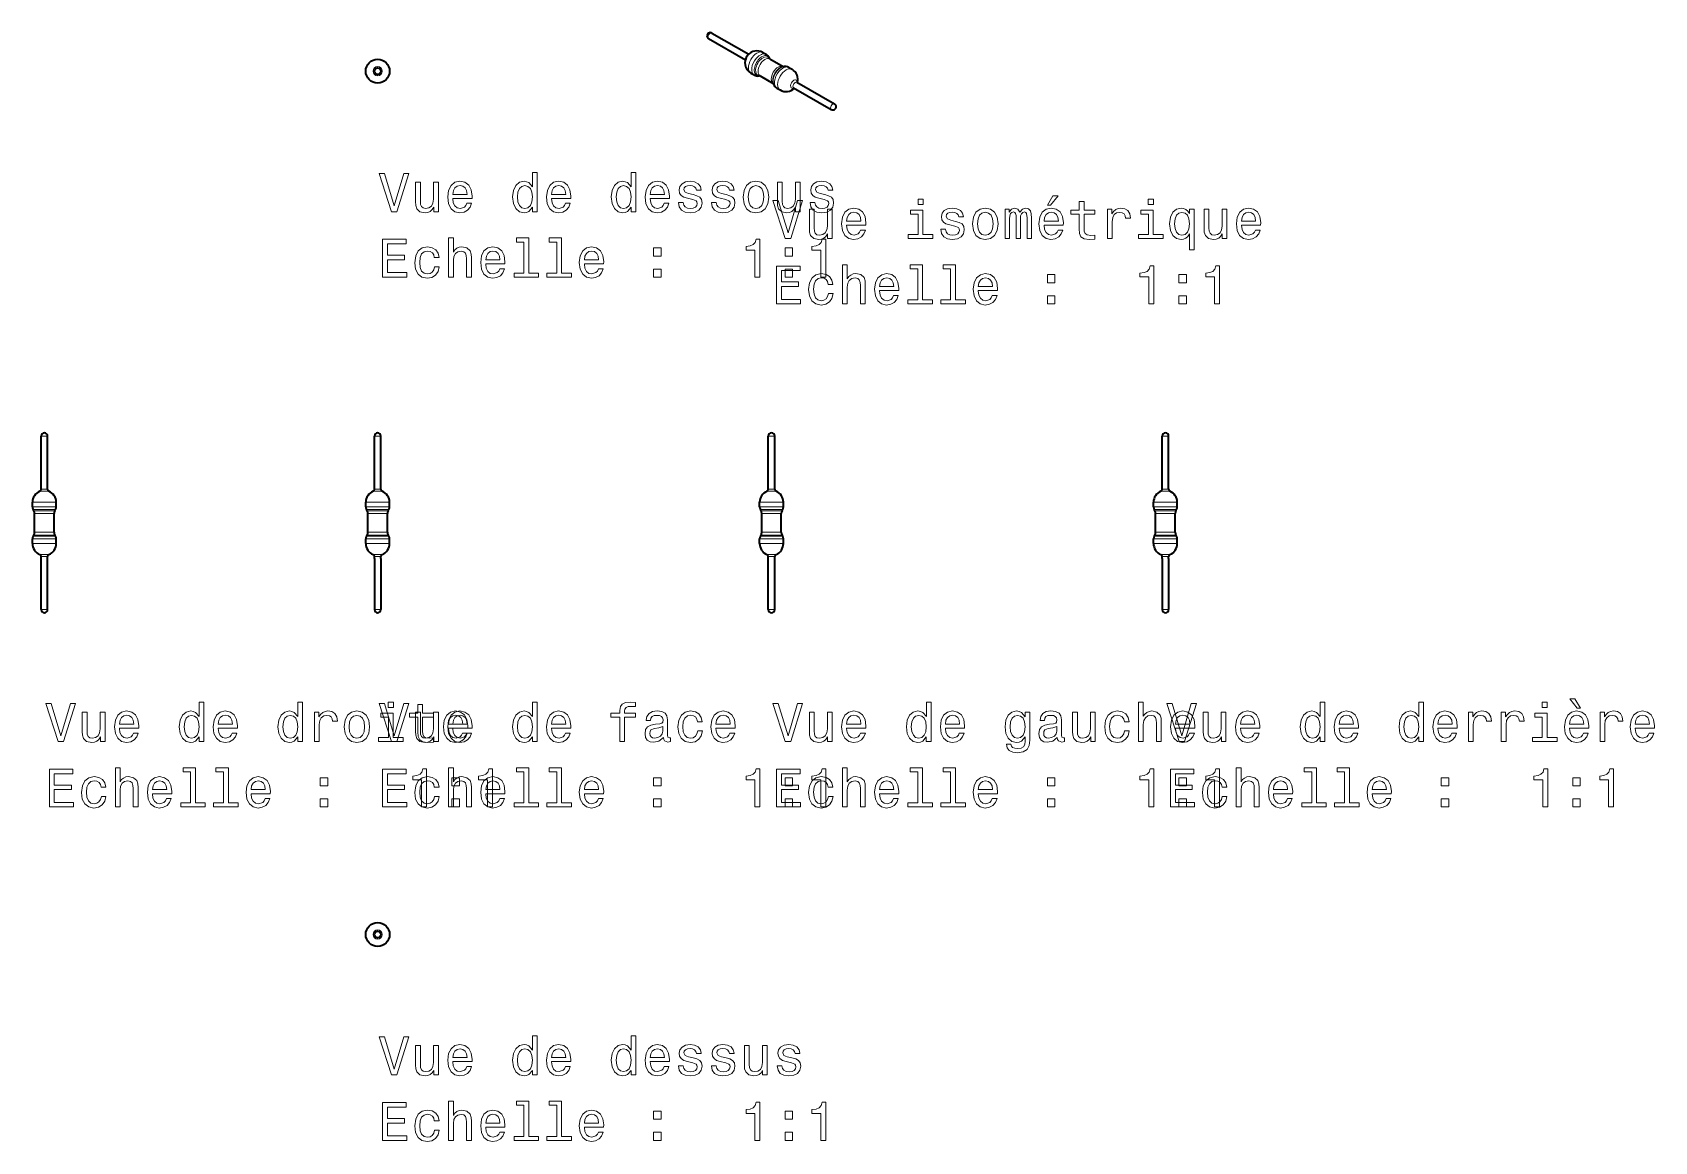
# Model space of a CAD drawing. Extents: x 563 to 712, y 363 to 466.
import ezdxf

# ---------------------------------------------------------------- set-up
doc = ezdxf.new("R2010")
doc.units = 0

msp = doc.modelspace()

# ---------------------------------------------------------------- linework, layer by layer
at = {"color": 7, "lineweight": 35, "ltscale": 0.098057}
msp.add_line((625.34, 465.68), (628.74, 463.72), dxfattribs=at)
at = {"color": 7, "lineweight": 35, "ltscale": 0.09806}
msp.add_line((625.04, 465.17), (628.44, 463.2), dxfattribs=at)
at = {"color": 7, "lineweight": 35, "ltscale": 0.008565}
for p, q in [((630.05, 463.89), (630.35, 463.72)), ((628.95, 461.98), (629.25, 461.81)), ((632.45, 462.51), (632.74, 462.34)), ((631.35, 460.6), (631.64, 460.43))]:
    msp.add_line(p, q, dxfattribs=at)
at = {"color": 7, "lineweight": 35, "ltscale": 0.001755}
msp.add_line((630.69, 463.29), (630.66, 463.36), dxfattribs=at)
at = {"color": 7, "lineweight": 35, "ltscale": 0.000144832}
msp.add_line((630.69, 463.29), (630.68, 463.3), dxfattribs=at)
at = {"color": 7, "lineweight": 35, "ltscale": 0.035357}
for p, q in [((630.69, 463.29), (631.91, 462.58)), ((629.79, 461.73), (631.01, 461.03))]:
    msp.add_line(p, q, dxfattribs=at)
at = {"color": 7, "lineweight": 35, "ltscale": 0.002461}
msp.add_line((631.88, 462.58), (631.98, 462.6), dxfattribs=at)
at = {"color": 7, "lineweight": 35, "ltscale": 0.001754}
msp.add_line((629.79, 461.73), (629.72, 461.72), dxfattribs=at)
at = {"color": 7, "lineweight": 35, "ltscale": 0.000145793}
msp.add_line((629.79, 461.73), (629.78, 461.74), dxfattribs=at)
at = {"color": 7, "lineweight": 35, "ltscale": 0.000242366}
msp.add_line((633.19, 461.15), (633.18, 461.16), dxfattribs=at)
at = {"color": 7, "lineweight": 35, "ltscale": 0.10002}
for p, q in [((633.19, 461.15), (636.66, 459.15)), ((632.89, 460.63), (636.36, 458.63))]:
    msp.add_line(p, q, dxfattribs=at)
at = {"color": 7, "lineweight": 35, "ltscale": 0.00246}
msp.add_line((631, 461.05), (631.04, 460.96), dxfattribs=at)
at = {"color": 7, "lineweight": 35, "ltscale": 0.000241456}
msp.add_line((632.89, 460.63), (632.88, 460.64), dxfattribs=at)
at = {"color": 7, "lineweight": 13, "ltscale": 0.0075}
for p, q in [((563.74, 428.5), (563.44, 428.5)), ((564.04, 428.5), (563.74, 428.5)), ((630.85, 428.5), (630.55, 428.5)), ((631.15, 428.5), (630.85, 428.5)), ((563.74, 423.6), (563.44, 423.6)), ((563.74, 423.6), (564.04, 423.6)), ((631.15, 423.6), (630.85, 423.6)), ((563.74, 417.4), (564.04, 417.4)), ((630.55, 417.4), (630.85, 417.4)), ((631.15, 417.4), (630.85, 417.4)), ((563.74, 412.5), (563.44, 412.5)), ((564.04, 412.5), (563.74, 412.5)), ((630.85, 412.5), (630.55, 412.5)), ((631.15, 412.5), (630.85, 412.5))]:
    msp.add_line(p, q, dxfattribs=at)
at = {"color": 7, "lineweight": 35, "ltscale": 0.1225}
for p, q in [((563.44, 423.6), (563.44, 428.5)), ((564.04, 423.6), (564.04, 428.5)), ((630.55, 423.6), (630.55, 428.5)), ((631.15, 423.6), (631.15, 428.5)), ((563.44, 412.5), (563.44, 417.4)), ((564.04, 412.5), (564.04, 417.4)), ((630.55, 412.5), (630.55, 417.4)), ((631.15, 412.5), (631.15, 417.4))]:
    msp.add_line(p, q, dxfattribs=at)
at = {"color": 7, "lineweight": 35, "ltscale": 0.1175}
for p, q in [((594.2, 423.8), (594.2, 428.5)), ((594.8, 423.8), (594.8, 428.5)), ((666.9, 423.8), (666.9, 428.5)), ((667.5, 423.8), (667.5, 428.5)), ((594.2, 417.2), (594.2, 412.5)), ((594.8, 417.2), (594.8, 412.5)), ((666.9, 417.2), (666.9, 412.5)), ((667.5, 417.2), (667.5, 412.5))]:
    msp.add_line(p, q, dxfattribs=at)
at = {"color": 7, "lineweight": 13, "ltscale": 0.014999}
for p, q in [((594.8, 428.5), (594.2, 428.5)), ((667.5, 428.5), (666.9, 428.5)), ((594.8, 423.6), (594.2, 423.6)), ((666.9, 417.4), (667.5, 417.4)), ((594.8, 412.5), (594.2, 412.5)), ((667.5, 412.5), (666.9, 412.5))]:
    msp.add_line(p, q, dxfattribs=at)
at = {"color": 7, "lineweight": 35, "ltscale": 0.005}
for p, q in [((594.2, 423.6), (594.2, 423.8)), ((594.8, 423.6), (594.8, 423.8)), ((666.9, 423.6), (666.9, 423.8)), ((667.5, 423.6), (667.5, 423.8)), ((594.2, 417.2), (594.2, 417.4)), ((594.8, 417.2), (594.8, 417.4)), ((666.9, 417.2), (666.9, 417.4)), ((667.5, 417.2), (667.5, 417.4))]:
    msp.add_line(p, q, dxfattribs=at)
at = {"color": 7, "lineweight": 13, "ltscale": 0.003366}
for p, q in [((562.77, 422.4), (562.64, 422.4)), ((629.88, 422.4), (629.75, 422.4)), ((562.64, 421.98), (562.77, 421.98)), ((629.88, 421.98), (629.75, 421.98)), ((562.64, 419.02), (562.77, 419.02)), ((562.77, 418.6), (562.64, 418.6)), ((629.88, 419.02), (629.75, 419.02)), ((629.88, 418.6), (629.75, 418.6))]:
    msp.add_line(p, q, dxfattribs=at)
at = {"color": 7, "lineweight": 35, "ltscale": 0.01049}
for p, q in [((562.64, 421.98), (562.64, 422.4)), ((564.84, 421.98), (564.84, 422.4)), ((593.4, 421.98), (593.4, 422.4)), ((595.6, 421.98), (595.6, 422.4)), ((629.75, 421.98), (629.75, 422.4)), ((631.95, 421.98), (631.95, 422.4)), ((666.1, 421.98), (666.1, 422.4)), ((668.3, 421.98), (668.3, 422.4)), ((562.64, 418.6), (562.64, 419.02)), ((564.84, 418.6), (564.84, 419.02)), ((593.4, 418.6), (593.4, 419.02)), ((595.6, 418.6), (595.6, 419.02)), ((629.75, 418.6), (629.75, 419.02)), ((631.95, 418.6), (631.95, 419.02)), ((666.1, 418.6), (666.1, 419.02)), ((668.3, 418.6), (668.3, 419.02))]:
    msp.add_line(p, q, dxfattribs=at)
at = {"color": 7, "lineweight": 13, "ltscale": 0.051633}
for p, q in [((564.84, 422.4), (562.77, 422.4)), ((631.95, 422.4), (629.88, 422.4)), ((564.84, 421.98), (562.77, 421.98)), ((629.88, 421.98), (631.95, 421.98)), ((564.84, 419.02), (562.77, 419.02)), ((564.84, 418.6), (562.77, 418.6)), ((629.88, 419.02), (631.95, 419.02)), ((631.95, 418.6), (629.88, 418.6))]:
    msp.add_line(p, q, dxfattribs=at)
at = {"color": 7, "lineweight": 13, "ltscale": 0.001295}
for p, q in [((563.37, 423.42), (563.32, 423.42)), ((630.43, 423.42), (630.48, 423.42)), ((563.37, 417.58), (563.32, 417.58)), ((630.43, 417.58), (630.48, 417.58))]:
    msp.add_line(p, q, dxfattribs=at)
at = {"color": 7, "lineweight": 13, "ltscale": 0.019859}
for p, q in [((563.37, 423.42), (564.16, 423.42)), ((631.27, 417.58), (630.48, 417.58))]:
    msp.add_line(p, q, dxfattribs=at)
at = {"color": 7, "lineweight": 13, "ltscale": 0.040683}
for p, q in [((595.03, 422.4), (593.4, 422.4)), ((667.72, 422.4), (666.1, 422.4)), ((593.4, 421.98), (595.03, 421.98)), ((667.72, 421.98), (666.1, 421.98)), ((593.4, 419.02), (595.03, 419.02)), ((595.03, 418.6), (593.4, 418.6)), ((667.72, 419.02), (666.1, 419.02)), ((667.72, 418.6), (666.1, 418.6))]:
    msp.add_line(p, q, dxfattribs=at)
at = {"color": 7, "lineweight": 13, "ltscale": 0.015648}
for p, q in [((594.7, 423.42), (594.08, 423.42)), ((666.77, 423.42), (667.4, 423.42)), ((594.7, 417.58), (594.08, 417.58)), ((666.77, 417.58), (667.4, 417.58))]:
    msp.add_line(p, q, dxfattribs=at)
at = {"color": 7, "lineweight": 13, "ltscale": 0.005507}
for p, q in [((594.7, 423.42), (594.92, 423.42)), ((667.4, 423.42), (667.62, 423.42)), ((594.92, 417.58), (594.7, 417.58)), ((667.62, 417.58), (667.4, 417.58))]:
    msp.add_line(p, q, dxfattribs=at)
at = {"color": 7, "lineweight": 13, "ltscale": 0.014316}
for p, q in [((595.6, 422.4), (595.03, 422.4)), ((668.3, 422.4), (667.72, 422.4)), ((595.6, 421.98), (595.03, 421.98)), ((667.72, 421.98), (668.3, 421.98)), ((595.6, 419.02), (595.03, 419.02)), ((595.6, 418.6), (595.03, 418.6)), ((667.72, 419.02), (668.3, 419.02)), ((668.3, 418.6), (667.72, 418.6))]:
    msp.add_line(p, q, dxfattribs=at)
at = {"color": 7, "lineweight": 13, "ltscale": 0.009282}
for p, q in [((630.48, 423.42), (630.85, 423.42)), ((563.74, 417.58), (563.37, 417.58))]:
    msp.add_line(p, q, dxfattribs=at)
at = {"color": 7, "lineweight": 13, "ltscale": 0.000918579}
for p, q in [((630.55, 423.6), (630.58, 423.6)), ((563.48, 417.4), (563.44, 417.4))]:
    msp.add_line(p, q, dxfattribs=at)
at = {"color": 7, "lineweight": 13, "ltscale": 0.006581}
for p, q in [((630.58, 423.6), (630.85, 423.6)), ((563.74, 417.4), (563.48, 417.4))]:
    msp.add_line(p, q, dxfattribs=at)
at = {"color": 7, "lineweight": 13, "ltscale": 0.010577}
for p, q in [((631.27, 423.42), (630.85, 423.42)), ((563.74, 417.58), (564.16, 417.58))]:
    msp.add_line(p, q, dxfattribs=at)
at = {"color": 7, "lineweight": 13, "ltscale": 0.011095}
for p, q in [((666.9, 423.6), (667.34, 423.6)), ((594.64, 417.4), (594.2, 417.4))]:
    msp.add_line(p, q, dxfattribs=at)
at = {"color": 7, "lineweight": 13, "ltscale": 0.003905}
for p, q in [((667.34, 423.6), (667.5, 423.6)), ((594.8, 417.4), (594.64, 417.4))]:
    msp.add_line(p, q, dxfattribs=at)
at = {"color": 7, "lineweight": 13, "ltscale": 0.003162}
for p, q in [((562.71, 421.73), (562.83, 421.73)), ((629.94, 421.73), (629.82, 421.73)), ((562.71, 419.27), (562.83, 419.27)), ((629.94, 419.27), (629.82, 419.27))]:
    msp.add_line(p, q, dxfattribs=at)
at = {"color": 7, "lineweight": 35, "ltscale": 0.003301}
for p, q in [((562.77, 421.62), (562.71, 421.73)), ((564.71, 421.62), (564.77, 421.73)), ((593.53, 421.62), (593.47, 421.73)), ((595.47, 421.62), (595.53, 421.73)), ((629.88, 421.62), (629.82, 421.73)), ((631.82, 421.62), (631.88, 421.73)), ((666.23, 421.62), (666.16, 421.73)), ((668.16, 421.62), (668.23, 421.73)), ((562.77, 419.38), (562.71, 419.27)), ((564.71, 419.38), (564.77, 419.27)), ((593.53, 419.38), (593.47, 419.27)), ((595.47, 419.38), (595.53, 419.27)), ((629.88, 419.38), (629.82, 419.27)), ((631.82, 419.38), (631.88, 419.27)), ((666.23, 419.38), (666.16, 419.27)), ((668.16, 419.38), (668.23, 419.27))]:
    msp.add_line(p, q, dxfattribs=at)
at = {"color": 7, "lineweight": 13, "ltscale": 0.002959}
for p, q in [((562.89, 421.62), (562.77, 421.62)), ((630, 421.62), (629.88, 421.62)), ((562.89, 419.38), (562.77, 419.38)), ((630, 419.38), (629.88, 419.38))]:
    msp.add_line(p, q, dxfattribs=at)
at = {"color": 7, "lineweight": 13, "ltscale": 0.048489}
for p, q in [((564.77, 421.73), (562.83, 421.73)), ((629.94, 421.73), (631.88, 421.73)), ((564.77, 419.27), (562.83, 419.27)), ((629.94, 419.27), (631.88, 419.27))]:
    msp.add_line(p, q, dxfattribs=at)
at = {"color": 7, "lineweight": 13, "ltscale": 0.002756}
for p, q in [((562.95, 421.37), (562.84, 421.37)), ((630.06, 421.37), (629.95, 421.37)), ((562.95, 419.63), (562.84, 419.63)), ((630.06, 419.63), (629.95, 419.63))]:
    msp.add_line(p, q, dxfattribs=at)
at = {"color": 7, "lineweight": 35, "ltscale": 0.043301}
for p, q in [((562.84, 419.63), (562.84, 421.37)), ((564.64, 419.63), (564.64, 421.37)), ((593.6, 419.63), (593.6, 421.37)), ((595.4, 419.63), (595.4, 421.37)), ((629.95, 419.63), (629.95, 421.37)), ((631.75, 419.63), (631.75, 421.37)), ((666.3, 419.63), (666.3, 421.37)), ((668.1, 419.63), (668.1, 421.37))]:
    msp.add_line(p, q, dxfattribs=at)
at = {"color": 7, "lineweight": 13, "ltscale": 0.04539}
for p, q in [((564.71, 421.62), (562.89, 421.62)), ((631.82, 421.62), (630, 421.62)), ((564.71, 419.38), (562.89, 419.38)), ((631.82, 419.38), (630, 419.38))]:
    msp.add_line(p, q, dxfattribs=at)
at = {"color": 7, "lineweight": 13, "ltscale": 0.042245}
for p, q in [((564.64, 421.37), (562.95, 421.37)), ((631.75, 421.37), (630.06, 421.37)), ((564.64, 419.63), (562.95, 419.63)), ((631.75, 419.63), (630.06, 419.63))]:
    msp.add_line(p, q, dxfattribs=at)
at = {"color": 7, "lineweight": 13, "ltscale": 0.038206}
for p, q in [((593.47, 421.73), (595, 421.73)), ((667.69, 421.73), (666.16, 421.73)), ((593.47, 419.27), (595, 419.27)), ((667.69, 419.27), (666.16, 419.27))]:
    msp.add_line(p, q, dxfattribs=at)
at = {"color": 7, "lineweight": 13, "ltscale": 0.035765}
for p, q in [((594.96, 421.62), (593.53, 421.62)), ((667.66, 421.62), (666.23, 421.62)), ((594.96, 419.38), (593.53, 419.38)), ((667.66, 419.38), (666.23, 419.38))]:
    msp.add_line(p, q, dxfattribs=at)
at = {"color": 7, "lineweight": 13, "ltscale": 0.033287}
for p, q in [((594.93, 421.37), (593.6, 421.37)), ((667.63, 421.37), (666.3, 421.37)), ((594.93, 419.63), (593.6, 419.63)), ((667.63, 419.63), (666.3, 419.63))]:
    msp.add_line(p, q, dxfattribs=at)
at = {"color": 7, "lineweight": 13, "ltscale": 0.011714}
for p, q in [((595.4, 421.37), (594.93, 421.37)), ((668.1, 421.37), (667.63, 421.37)), ((595.4, 419.63), (594.93, 419.63)), ((668.1, 419.63), (667.63, 419.63))]:
    msp.add_line(p, q, dxfattribs=at)
at = {"color": 7, "lineweight": 13, "ltscale": 0.012584}
for p, q in [((595.47, 421.62), (594.96, 421.62)), ((668.16, 421.62), (667.66, 421.62)), ((595.47, 419.38), (594.96, 419.38)), ((668.16, 419.38), (667.66, 419.38))]:
    msp.add_line(p, q, dxfattribs=at)
at = {"color": 7, "lineweight": 13, "ltscale": 0.013445}
for p, q in [((595.53, 421.73), (595, 421.73)), ((667.69, 421.73), (668.23, 421.73)), ((595.53, 419.27), (595, 419.27)), ((667.69, 419.27), (668.23, 419.27))]:
    msp.add_line(p, q, dxfattribs=at)
at = {"color": 7, "lineweight": 13}
for points in [[(596.9, 452.71), (596.02, 449.73), (595.12, 452.71), (594.64, 452.71), (595.77, 449.2), (596.27, 449.2), (597.37, 452.71)], [(608.78, 449.62), (608.78, 449.2), (609.23, 449.2), (609.23, 452.82), (608.79, 452.82), (608.79, 451.5), (608.45, 451.88), (608.24, 451.97), (608.01, 452.01), (607.58, 451.91), (607.24, 451.62), (607.03, 451.17), (606.95, 450.56), (607.03, 449.95), (607.24, 449.49), (607.58, 449.2), (608.01, 449.11), (608.24, 449.14), (608.45, 449.23)], [(617.89, 449.62), (617.89, 449.2), (618.33, 449.2), (618.33, 452.82), (617.9, 452.82), (617.9, 451.5), (617.56, 451.88), (617.35, 451.97), (617.11, 452.01), (616.69, 451.91), (616.35, 451.62), (616.14, 451.17), (616.06, 450.56), (616.14, 449.95), (616.35, 449.49), (616.69, 449.2), (617.11, 449.11), (617.35, 449.14), (617.56, 449.23)], [(600.1, 451.91), (599.65, 451.91), (599.65, 450.35), (599.6, 449.98), (599.46, 449.72), (599.23, 449.56), (598.93, 449.51), (598.7, 449.55), (598.54, 449.67), (598.46, 449.88), (598.44, 450.17), (598.44, 451.91), (597.99, 451.91), (597.99, 450.13), (598.01, 449.77), (598.11, 449.47), (598.4, 449.2), (598.87, 449.11), (599.12, 449.14), (599.34, 449.23), (599.52, 449.39), (599.67, 449.62), (599.67, 449.2), (600.1, 449.2)], [(601.43, 450.43), (603.21, 450.43), (603.21, 450.63), (603.13, 451.21), (602.91, 451.65), (602.56, 451.91), (602.09, 452.01), (601.63, 451.91), (601.28, 451.62), (601.05, 451.16), (600.97, 450.56), (601.05, 449.94), (601.27, 449.48), (601.62, 449.2), (602.07, 449.11), (602.47, 449.17), (602.79, 449.34), (603.03, 449.62), (603.16, 449.98), (602.73, 449.98), (602.63, 449.78), (602.5, 449.63), (602.13, 449.5), (601.84, 449.56), (601.63, 449.74), (601.48, 450.02), (601.43, 450.41)], [(601.43, 450.8), (601.49, 451.15), (601.63, 451.41), (601.83, 451.56), (602.11, 451.62), (602.37, 451.56), (602.58, 451.41), (602.71, 451.15), (602.75, 450.8)], [(608.08, 451.61), (608.37, 451.54), (608.6, 451.34), (608.73, 451.01), (608.78, 450.56), (608.73, 450.1), (608.6, 449.77), (608.37, 449.57), (608.08, 449.5), (607.8, 449.57), (607.59, 449.77), (607.45, 450.11), (607.41, 450.56), (607.45, 451.01), (607.59, 451.34), (607.8, 451.54)], [(610.54, 450.43), (612.32, 450.43), (612.32, 450.63), (612.24, 451.21), (612.02, 451.65), (611.67, 451.91), (611.2, 452.01), (610.74, 451.91), (610.39, 451.62), (610.16, 451.16), (610.08, 450.56), (610.15, 449.94), (610.38, 449.48), (610.73, 449.2), (611.18, 449.11), (611.58, 449.17), (611.9, 449.34), (612.14, 449.62), (612.27, 449.98), (611.83, 449.98), (611.74, 449.78), (611.61, 449.63), (611.24, 449.5), (610.95, 449.56), (610.73, 449.74), (610.59, 450.02), (610.54, 450.41)], [(610.54, 450.8), (610.6, 451.15), (610.73, 451.41), (610.94, 451.56), (611.21, 451.62), (611.48, 451.56), (611.69, 451.41), (611.81, 451.15), (611.86, 450.8)], [(617.19, 451.61), (617.48, 451.54), (617.7, 451.34), (617.84, 451.01), (617.89, 450.56), (617.84, 450.1), (617.7, 449.77), (617.48, 449.57), (617.19, 449.5), (616.91, 449.57), (616.7, 449.77), (616.56, 450.11), (616.51, 450.56), (616.56, 451.01), (616.7, 451.34), (616.91, 451.54)], [(619.65, 450.43), (621.43, 450.43), (621.43, 450.63), (621.35, 451.21), (621.13, 451.65), (620.78, 451.91), (620.31, 452.01), (619.85, 451.91), (619.49, 451.62), (619.27, 451.16), (619.19, 450.56), (619.26, 449.94), (619.49, 449.48), (619.84, 449.2), (620.29, 449.11), (620.68, 449.17), (621.01, 449.34), (621.24, 449.62), (621.38, 449.98), (620.94, 449.98), (620.85, 449.78), (620.72, 449.63), (620.35, 449.5), (620.06, 449.56), (619.84, 449.74), (619.7, 450.02), (619.65, 450.41)], [(619.65, 450.8), (619.71, 451.15), (619.84, 451.41), (620.05, 451.56), (620.32, 451.62), (620.59, 451.56), (620.8, 451.41), (620.92, 451.15), (620.97, 450.8)], [(623.62, 450.78), (623.2, 450.88), (622.88, 451), (622.77, 451.23), (622.8, 451.4), (622.91, 451.52), (623.08, 451.6), (623.33, 451.63), (623.56, 451.6), (623.75, 451.51), (623.87, 451.37), (623.92, 451.19), (624.36, 451.19), (624.36, 451.2), (624.28, 451.53), (624.07, 451.78), (623.75, 451.95), (623.33, 452.01), (622.9, 451.95), (622.59, 451.78), (622.39, 451.53), (622.33, 451.22), (622.37, 450.92), (622.52, 450.71), (622.75, 450.55), (623.09, 450.45), (623.58, 450.33), (623.88, 450.2), (623.96, 450.1), (623.99, 449.95), (623.95, 449.76), (623.83, 449.62), (623.63, 449.53), (623.37, 449.5), (623.09, 449.53), (622.89, 449.64), (622.75, 449.81), (622.7, 450.04), (622.27, 450.04), (622.34, 449.64), (622.55, 449.35), (622.87, 449.17), (623.33, 449.11), (623.8, 449.17), (624.15, 449.35), (624.36, 449.63), (624.44, 450), (624.38, 450.32), (624.22, 450.53), (623.97, 450.67)], [(626.66, 450.78), (626.23, 450.88), (625.91, 451), (625.81, 451.23), (625.84, 451.4), (625.94, 451.52), (626.12, 451.6), (626.36, 451.63), (626.6, 451.6), (626.79, 451.51), (626.91, 451.37), (626.96, 451.19), (627.39, 451.19), (627.39, 451.2), (627.32, 451.53), (627.11, 451.78), (626.79, 451.95), (626.36, 452.01), (625.93, 451.95), (625.62, 451.78), (625.43, 451.53), (625.36, 451.22), (625.41, 450.92), (625.55, 450.71), (625.78, 450.55), (626.12, 450.45), (626.62, 450.33), (626.92, 450.2), (627, 450.1), (627.03, 449.95), (626.98, 449.76), (626.86, 449.62), (626.67, 449.53), (626.4, 449.5), (626.13, 449.53), (625.92, 449.64), (625.79, 449.81), (625.73, 450.04), (625.3, 450.04), (625.37, 449.64), (625.58, 449.35), (625.91, 449.17), (626.36, 449.11), (626.84, 449.17), (627.19, 449.35), (627.4, 449.63), (627.47, 450), (627.42, 450.32), (627.26, 450.53), (627, 450.67)], [(628.24, 450.55), (628.32, 449.94), (628.55, 449.48), (628.92, 449.2), (629.41, 449.11), (629.9, 449.2), (630.27, 449.48), (630.5, 449.93), (630.59, 450.55), (630.5, 451.17), (630.27, 451.63), (629.9, 451.91), (629.41, 452.01), (628.92, 451.91), (628.55, 451.62), (628.32, 451.17)], [(628.69, 450.56), (628.74, 451.01), (628.88, 451.34), (629.11, 451.54), (629.41, 451.61), (629.72, 451.54), (629.94, 451.35), (630.09, 451.01), (630.14, 450.56), (630.09, 450.1), (629.94, 449.77), (629.72, 449.57), (629.41, 449.5), (629.11, 449.57), (628.88, 449.77), (628.74, 450.1)], [(633.49, 451.91), (633.05, 451.91), (633.05, 450.35), (633, 449.98), (632.85, 449.72), (632.63, 449.56), (632.33, 449.51), (632.09, 449.55), (631.94, 449.67), (631.86, 449.88), (631.84, 450.17), (631.84, 451.91), (631.39, 451.91), (631.39, 450.13), (631.41, 449.77), (631.5, 449.47), (631.79, 449.2), (632.26, 449.11), (632.52, 449.14), (632.73, 449.23), (632.92, 449.39), (633.07, 449.62), (633.07, 449.2), (633.49, 449.2)], [(635.77, 450.78), (635.34, 450.88), (635.02, 451), (634.92, 451.23), (634.95, 451.4), (635.05, 451.52), (635.22, 451.6), (635.47, 451.63), (635.71, 451.6), (635.89, 451.51), (636.02, 451.37), (636.07, 451.19), (636.5, 451.19), (636.5, 451.2), (636.42, 451.53), (636.22, 451.78), (635.89, 451.95), (635.47, 452.01), (635.04, 451.95), (634.73, 451.78), (634.53, 451.53), (634.47, 451.22), (634.52, 450.92), (634.66, 450.71), (634.89, 450.55), (635.23, 450.45), (635.72, 450.33), (636.03, 450.2), (636.11, 450.1), (636.14, 449.95), (636.09, 449.76), (635.97, 449.62), (635.77, 449.53), (635.51, 449.5), (635.23, 449.53), (635.03, 449.64), (634.9, 449.81), (634.84, 450.04), (634.41, 450.04), (634.48, 449.64), (634.69, 449.35), (635.02, 449.17), (635.47, 449.11), (635.95, 449.17), (636.29, 449.35), (636.51, 449.63), (636.58, 450), (636.53, 450.32), (636.37, 450.53), (636.11, 450.67)], [(656.31, 449.81), (656.6, 449.81), (657.3, 450.67), (656.81, 450.67)], [(633.24, 450.24), (632.37, 447.26), (631.46, 450.24), (630.98, 450.24), (632.11, 446.74), (632.62, 446.74), (633.72, 450.24)], [(636.45, 449.44), (636, 449.44), (636, 447.88), (635.95, 447.52), (635.81, 447.26), (635.58, 447.09), (635.28, 447.04), (635.04, 447.08), (634.89, 447.21), (634.81, 447.41), (634.79, 447.7), (634.79, 449.44), (634.34, 449.44), (634.34, 447.66), (634.36, 447.31), (634.45, 447.01), (634.75, 446.74), (635.22, 446.64), (635.47, 446.68), (635.68, 446.77), (635.87, 446.92), (636.02, 447.15), (636.02, 446.74), (636.45, 446.74)], [(637.78, 447.96), (639.56, 447.96), (639.56, 448.17), (639.48, 448.75), (639.26, 449.18), (638.91, 449.44), (638.44, 449.54), (637.98, 449.44), (637.63, 449.16), (637.4, 448.7), (637.32, 448.09), (637.39, 447.47), (637.62, 447.02), (637.97, 446.74), (638.42, 446.64), (638.82, 446.71), (639.14, 446.88), (639.38, 447.15), (639.51, 447.51), (639.07, 447.51), (638.98, 447.31), (638.85, 447.16), (638.48, 447.04), (638.19, 447.09), (637.97, 447.27), (637.83, 447.56), (637.78, 447.95)], [(637.78, 448.34), (637.84, 448.68), (637.97, 448.94), (638.18, 449.1), (638.45, 449.15), (638.72, 449.1), (638.93, 448.94), (639.05, 448.68), (639.1, 448.34)], [(644.82, 447.11), (644.82, 449.35), (643.68, 449.35), (643.68, 448.98), (644.38, 448.98), (644.38, 447.11), (643.47, 447.11), (643.47, 446.74), (645.74, 446.74), (645.74, 447.11)], [(644.84, 450.36), (644.37, 450.36), (644.37, 449.85), (644.84, 449.85)], [(647.83, 448.31), (647.4, 448.42), (647.08, 448.53), (646.98, 448.77), (647.01, 448.94), (647.11, 449.06), (647.28, 449.13), (647.53, 449.16), (647.77, 449.13), (647.95, 449.04), (648.08, 448.9), (648.13, 448.72), (648.56, 448.72), (648.56, 448.73), (648.48, 449.06), (648.28, 449.32), (647.95, 449.48), (647.53, 449.54), (647.1, 449.48), (646.79, 449.31), (646.59, 449.07), (646.53, 448.75), (646.58, 448.45), (646.72, 448.24), (646.95, 448.09), (647.29, 447.98), (647.78, 447.86), (648.09, 447.73), (648.17, 447.63), (648.2, 447.48), (648.15, 447.3), (648.03, 447.15), (647.83, 447.06), (647.57, 447.03), (647.29, 447.06), (647.09, 447.17), (646.96, 447.34), (646.9, 447.58), (646.47, 447.58), (646.54, 447.18), (646.75, 446.88), (647.08, 446.71), (647.53, 446.64), (648.01, 446.71), (648.35, 446.88), (648.57, 447.17), (648.64, 447.53), (648.59, 447.85), (648.43, 448.07), (648.17, 448.21)], [(649.41, 448.09), (649.49, 447.47), (649.72, 447.02), (650.09, 446.74), (650.58, 446.64), (651.07, 446.74), (651.44, 447.01), (651.67, 447.47), (651.76, 448.09), (651.67, 448.7), (651.44, 449.16), (651.07, 449.44), (650.58, 449.54), (650.09, 449.44), (649.72, 449.16), (649.49, 448.7)], [(649.86, 448.09), (649.91, 448.55), (650.05, 448.87), (650.27, 449.08), (650.58, 449.15), (650.88, 449.08), (651.11, 448.88), (651.25, 448.55), (651.3, 448.09), (651.25, 447.63), (651.11, 447.3), (650.88, 447.1), (650.58, 447.03), (650.27, 447.1), (650.05, 447.3), (649.91, 447.63)], [(652.4, 446.74), (652.81, 446.74), (652.81, 448.55), (652.83, 448.82), (652.91, 449.02), (653.02, 449.13), (653.17, 449.18), (653.3, 449.14), (653.38, 449.04), (653.42, 448.86), (653.43, 448.64), (653.43, 446.74), (653.82, 446.74), (653.82, 448.55), (653.84, 448.81), (653.92, 449.01), (654.04, 449.13), (654.19, 449.18), (654.31, 449.14), (654.39, 449.04), (654.44, 448.64), (654.44, 446.74), (654.85, 446.74), (654.85, 448.61), (654.82, 449), (654.74, 449.29), (654.58, 449.47), (654.32, 449.54), (654.01, 449.44), (653.77, 449.15), (653.59, 449.43), (653.28, 449.54), (652.99, 449.44), (652.79, 449.16), (652.79, 449.44), (652.4, 449.44)], [(656, 447.96), (657.77, 447.96), (657.78, 448.17), (657.7, 448.75), (657.48, 449.18), (657.12, 449.44), (656.65, 449.54), (656.2, 449.44), (655.84, 449.16), (655.62, 448.7), (655.53, 448.09), (655.61, 447.47), (655.84, 447.02), (656.19, 446.74), (656.64, 446.64), (657.03, 446.71), (657.36, 446.88), (657.59, 447.15), (657.73, 447.51), (657.29, 447.51), (657.2, 447.31), (657.07, 447.16), (656.69, 447.04), (656.41, 447.09), (656.19, 447.27), (656.05, 447.56), (656, 447.95)], [(656, 448.34), (656.05, 448.68), (656.19, 448.94), (656.4, 449.1), (656.67, 449.15), (656.94, 449.1), (657.14, 448.94), (657.27, 448.68), (657.32, 448.34)], [(659.24, 448.98), (659.24, 447.62), (659.27, 447.18), (659.41, 446.88), (659.7, 446.7), (660.17, 446.64), (660.7, 446.67), (660.7, 447.05), (660.32, 447.02), (659.97, 447.06), (659.78, 447.19), (659.7, 447.4), (659.69, 447.69), (659.69, 448.98), (660.7, 448.98), (660.7, 449.35), (659.69, 449.35), (659.69, 450.15), (659.24, 450.15), (659.24, 449.35), (658.47, 449.35), (658.47, 448.98)], [(661.85, 446.74), (662.29, 446.74), (662.29, 448.28), (662.34, 448.66), (662.47, 448.93), (662.7, 449.09), (662.99, 449.14), (663.22, 449.11), (663.38, 449.01), (663.48, 448.83), (663.52, 448.6), (663.97, 448.6), (663.91, 449.01), (663.74, 449.3), (663.46, 449.48), (663.08, 449.54), (662.83, 449.5), (662.61, 449.4), (662.41, 449.23), (662.25, 449), (662.25, 449.44), (661.85, 449.44)], [(666.08, 447.11), (666.08, 449.35), (664.94, 449.35), (664.94, 448.98), (665.63, 448.98), (665.63, 447.11), (664.72, 447.11), (664.72, 446.74), (666.99, 446.74), (666.99, 447.11)], [(666.09, 450.36), (665.62, 450.36), (665.62, 449.85), (666.09, 449.85)], [(669.42, 449.03), (669.26, 449.25), (669.09, 449.41), (668.88, 449.51), (668.64, 449.54), (668.21, 449.44), (667.88, 449.16), (667.66, 448.7), (667.59, 448.09), (667.66, 447.48), (667.88, 447.02), (668.21, 446.74), (668.64, 446.64), (668.88, 446.67), (669.08, 446.76), (669.26, 446.91), (669.42, 447.15), (669.42, 445.69), (669.86, 445.69), (669.86, 449.44), (669.42, 449.44)], [(668.04, 448.09), (668.09, 448.54), (668.23, 448.87), (668.44, 449.07), (668.72, 449.14), (669.01, 449.07), (669.23, 448.87), (669.36, 448.55), (669.41, 448.09), (669.36, 447.63), (669.23, 447.31), (669.01, 447.1), (668.72, 447.04), (668.44, 447.1), (668.23, 447.31), (668.09, 447.64)], [(672.88, 449.44), (672.43, 449.44), (672.43, 447.88), (672.38, 447.52), (672.24, 447.26), (672.01, 447.09), (671.71, 447.04), (671.48, 447.08), (671.33, 447.21), (671.24, 447.41), (671.22, 447.7), (671.22, 449.44), (670.78, 449.44), (670.78, 447.66), (670.79, 447.31), (670.89, 447.01), (671.18, 446.74), (671.65, 446.64), (671.9, 446.68), (672.12, 446.77), (672.3, 446.92), (672.45, 447.15), (672.45, 446.74), (672.88, 446.74)], [(674.21, 447.96), (675.99, 447.96), (676, 448.17), (675.91, 448.75), (675.69, 449.18), (675.34, 449.44), (674.87, 449.54), (674.41, 449.44), (674.06, 449.16), (673.83, 448.7), (673.75, 448.09), (673.83, 447.47), (674.05, 447.02), (674.4, 446.74), (674.86, 446.64), (675.25, 446.71), (675.57, 446.88), (675.81, 447.15), (675.94, 447.51), (675.51, 447.51), (675.42, 447.31), (675.28, 447.16), (674.91, 447.04), (674.62, 447.09), (674.41, 447.27), (674.27, 447.56), (674.21, 447.95)], [(674.21, 448.34), (674.27, 448.68), (674.41, 448.94), (674.61, 449.1), (674.89, 449.15), (675.15, 449.1), (675.36, 448.94), (675.49, 448.68), (675.53, 448.34)], [(594.96, 443.16), (597.18, 443.16), (597.18, 443.58), (595.42, 443.58), (595.42, 444.76), (596.99, 444.76), (596.99, 445.18), (595.42, 445.18), (595.42, 446.23), (597.14, 446.23), (597.14, 446.66), (594.96, 446.66)], [(601.05, 443.16), (601.49, 443.16), (601.49, 444.72), (601.54, 445.08), (601.68, 445.34), (601.91, 445.5), (602.21, 445.56), (602.45, 445.51), (602.6, 445.37), (602.68, 445.15), (602.71, 444.84), (602.71, 443.16), (603.15, 443.16), (603.15, 444.94), (603.13, 445.29), (603.04, 445.59), (602.74, 445.86), (602.28, 445.96), (602.02, 445.92), (601.81, 445.83), (601.63, 445.68), (601.49, 445.47), (601.49, 446.78), (601.05, 446.78)], [(608, 446.4), (608, 443.53), (607.09, 443.53), (607.09, 443.16), (609.35, 443.16), (609.35, 443.53), (608.44, 443.53), (608.44, 446.78), (607.3, 446.78), (607.3, 446.4)], [(611.04, 446.4), (611.04, 443.53), (610.12, 443.53), (610.12, 443.16), (612.39, 443.16), (612.39, 443.53), (611.48, 443.53), (611.48, 446.78), (610.34, 446.78), (610.34, 446.4)], [(629.32, 443.16), (629.78, 443.16), (629.78, 446.68), (629.44, 446.68), (629.35, 446.37), (629.17, 446.17), (628.89, 446.05), (628.51, 446), (628.51, 445.65), (629.32, 445.65)], [(635.4, 443.16), (635.85, 443.16), (635.85, 446.68), (635.51, 446.68), (635.42, 446.37), (635.24, 446.17), (634.96, 446.05), (634.58, 446), (634.58, 445.65), (635.4, 445.65)], [(599.73, 444.97), (600.17, 444.97), (600.08, 445.37), (599.87, 445.69), (599.53, 445.88), (599.09, 445.96), (598.61, 445.86), (598.24, 445.58), (598.01, 445.12), (597.92, 444.5), (598, 443.89), (598.23, 443.44), (598.59, 443.16), (599.07, 443.06), (599.51, 443.14), (599.85, 443.35), (600.08, 443.68), (600.18, 444.12), (599.76, 444.12), (599.68, 443.84), (599.54, 443.63), (599.34, 443.5), (599.09, 443.46), (598.78, 443.52), (598.56, 443.73), (598.42, 444.05), (598.38, 444.52), (598.42, 444.97), (598.56, 445.3), (598.79, 445.5), (599.09, 445.57), (599.35, 445.53), (599.55, 445.41), (599.68, 445.22)], [(604.47, 444.38), (606.25, 444.38), (606.25, 444.59), (606.17, 445.17), (605.95, 445.6), (605.6, 445.86), (605.13, 445.96), (604.67, 445.86), (604.31, 445.58), (604.09, 445.12), (604.01, 444.51), (604.08, 443.89), (604.31, 443.44), (604.66, 443.16), (605.11, 443.06), (605.5, 443.13), (605.83, 443.3), (606.06, 443.57), (606.2, 443.93), (605.76, 443.93), (605.67, 443.73), (605.54, 443.58), (605.17, 443.46), (604.88, 443.51), (604.66, 443.69), (604.52, 443.98), (604.47, 444.37)], [(604.47, 444.75), (604.53, 445.1), (604.66, 445.36), (604.87, 445.52), (605.14, 445.57), (605.41, 445.52), (605.62, 445.36), (605.74, 445.1), (605.79, 444.75)], [(613.58, 444.38), (615.35, 444.38), (615.36, 444.59), (615.28, 445.17), (615.06, 445.6), (614.7, 445.86), (614.23, 445.96), (613.78, 445.86), (613.42, 445.58), (613.2, 445.12), (613.11, 444.51), (613.19, 443.89), (613.42, 443.44), (613.77, 443.16), (614.22, 443.06), (614.61, 443.13), (614.94, 443.3), (615.17, 443.57), (615.31, 443.93), (614.87, 443.93), (614.78, 443.73), (614.65, 443.58), (614.27, 443.46), (613.99, 443.51), (613.77, 443.69), (613.63, 443.98), (613.58, 444.37)], [(613.58, 444.75), (613.63, 445.1), (613.77, 445.36), (613.98, 445.52), (614.25, 445.57), (614.52, 445.52), (614.72, 445.36), (614.85, 445.1), (614.89, 444.75)], [(619.96, 445.11), (620.65, 445.11), (620.65, 445.86), (619.96, 445.86)], [(632.1, 445.11), (632.8, 445.11), (632.8, 445.86), (632.1, 445.86)], [(619.96, 443.16), (620.65, 443.16), (620.65, 443.91), (619.96, 443.91)], [(631.31, 440.69), (633.53, 440.69), (633.53, 441.11), (631.77, 441.11), (631.77, 442.3), (633.33, 442.3), (633.33, 442.72), (631.77, 442.72), (631.77, 443.77), (633.49, 443.77), (633.49, 444.19), (631.31, 444.19)], [(632.1, 443.16), (632.8, 443.16), (632.8, 443.91), (632.1, 443.91)], [(636.08, 442.5), (636.52, 442.5), (636.43, 442.9), (636.21, 443.22), (635.88, 443.42), (635.44, 443.49), (634.95, 443.39), (634.59, 443.11), (634.35, 442.65), (634.27, 442.04), (634.35, 441.43), (634.58, 440.97), (634.93, 440.69), (635.42, 440.59), (635.86, 440.67), (636.19, 440.88), (636.43, 441.21), (636.53, 441.66), (636.1, 441.66), (636.03, 441.38), (635.89, 441.16), (635.68, 441.03), (635.44, 440.99), (635.13, 441.06), (634.91, 441.26), (634.77, 441.59), (634.73, 442.05), (634.77, 442.51), (634.91, 442.83), (635.14, 443.03), (635.44, 443.11), (635.7, 443.06), (635.9, 442.94), (636.03, 442.75)], [(637.39, 440.69), (637.84, 440.69), (637.84, 442.25), (637.88, 442.61), (638.03, 442.87), (638.26, 443.03), (638.56, 443.1), (638.8, 443.04), (638.95, 442.91), (639.03, 442.68), (639.05, 442.38), (639.05, 440.69), (639.5, 440.69), (639.5, 442.47), (639.48, 442.83), (639.39, 443.13), (639.09, 443.4), (638.62, 443.49), (638.37, 443.46), (638.16, 443.36), (637.97, 443.21), (637.84, 443), (637.84, 444.31), (637.39, 444.31)], [(640.82, 441.92), (642.59, 441.92), (642.6, 442.12), (642.52, 442.7), (642.3, 443.14), (641.94, 443.4), (641.47, 443.49), (641.02, 443.39), (640.66, 443.11), (640.44, 442.65), (640.35, 442.05), (640.43, 441.43), (640.66, 440.97), (641.01, 440.69), (641.46, 440.59), (641.85, 440.66), (642.18, 440.83), (642.41, 441.1), (642.55, 441.47), (642.11, 441.47), (642.02, 441.26), (641.89, 441.11), (641.51, 440.99), (641.23, 441.05), (641.01, 441.22), (640.87, 441.51), (640.82, 441.9)], [(644.35, 443.94), (644.35, 441.06), (643.44, 441.06), (643.44, 440.69), (645.7, 440.69), (645.7, 441.06), (644.79, 441.06), (644.79, 444.31), (643.65, 444.31), (643.65, 443.94)], [(647.38, 443.94), (647.38, 441.06), (646.47, 441.06), (646.47, 440.69), (648.74, 440.69), (648.74, 441.06), (647.83, 441.06), (647.83, 444.31), (646.69, 444.31), (646.69, 443.94)], [(649.93, 441.92), (651.7, 441.92), (651.71, 442.12), (651.63, 442.7), (651.4, 443.14), (651.05, 443.4), (650.58, 443.49), (650.12, 443.39), (649.77, 443.11), (649.54, 442.65), (649.46, 442.05), (649.54, 441.43), (649.77, 440.97), (650.11, 440.69), (650.57, 440.59), (650.96, 440.66), (651.28, 440.83), (651.52, 441.1), (651.66, 441.47), (651.22, 441.47), (651.13, 441.26), (651, 441.11), (650.62, 440.99), (650.34, 441.05), (650.12, 441.22), (649.98, 441.51), (649.93, 441.9)], [(656.31, 442.65), (657, 442.65), (657, 443.4), (656.31, 443.4)], [(665.67, 440.69), (666.13, 440.69), (666.13, 444.21), (665.79, 444.21), (665.7, 443.91), (665.52, 443.7), (665.24, 443.58), (664.85, 443.54), (664.85, 443.18), (665.67, 443.18)], [(668.45, 442.65), (669.15, 442.65), (669.15, 443.4), (668.45, 443.4)], [(671.74, 440.69), (672.2, 440.69), (672.2, 444.21), (671.86, 444.21), (671.77, 443.91), (671.59, 443.7), (671.31, 443.58), (670.93, 443.54), (670.93, 443.18), (671.74, 443.18)], [(640.82, 442.29), (640.87, 442.64), (641.01, 442.89), (641.22, 443.05), (641.49, 443.11), (641.76, 443.05), (641.96, 442.89), (642.09, 442.64), (642.13, 442.29)], [(649.93, 442.29), (649.98, 442.64), (650.12, 442.89), (650.33, 443.05), (650.6, 443.11), (650.86, 443.05), (651.07, 442.89), (651.2, 442.64), (651.24, 442.29)], [(656.31, 440.69), (657, 440.69), (657, 441.44), (656.31, 441.44)], [(668.45, 440.69), (669.15, 440.69), (669.15, 441.44), (668.45, 441.44)], [(705.5, 403.42), (705, 404.28), (704.51, 404.28), (705.21, 403.42)], [(566.14, 403.85), (565.26, 400.87), (564.36, 403.85), (563.88, 403.85), (565.01, 400.34), (565.51, 400.34), (566.61, 403.85)], [(569.34, 403.05), (568.89, 403.05), (568.89, 401.49), (568.84, 401.13), (568.7, 400.86), (568.47, 400.7), (568.17, 400.65), (567.94, 400.69), (567.78, 400.81), (567.7, 401.02), (567.68, 401.31), (567.68, 403.05), (567.23, 403.05), (567.23, 401.27), (567.25, 400.91), (567.35, 400.62), (567.64, 400.34), (568.11, 400.25), (568.36, 400.28), (568.58, 400.37), (568.76, 400.53), (568.91, 400.76), (568.91, 400.34), (569.34, 400.34)], [(570.67, 401.57), (572.45, 401.57), (572.45, 401.78), (572.37, 402.36), (572.15, 402.79), (571.8, 403.05), (571.33, 403.15), (570.87, 403.05), (570.52, 402.76), (570.29, 402.31), (570.21, 401.7), (570.29, 401.08), (570.51, 400.63), (570.86, 400.34), (571.31, 400.25), (571.71, 400.31), (572.03, 400.48), (572.27, 400.76), (572.4, 401.12), (571.97, 401.12), (571.87, 400.92), (571.74, 400.77), (571.37, 400.65), (571.08, 400.7), (570.87, 400.88), (570.72, 401.17), (570.67, 401.55)], [(570.67, 401.94), (570.73, 402.29), (570.87, 402.55), (571.07, 402.7), (571.35, 402.76), (571.61, 402.7), (571.82, 402.55), (571.95, 402.29), (571.99, 401.94)], [(578.02, 400.76), (578.02, 400.34), (578.47, 400.34), (578.47, 403.96), (578.03, 403.96), (578.03, 402.64), (577.69, 403.02), (577.48, 403.11), (577.25, 403.15), (576.82, 403.05), (576.48, 402.76), (576.27, 402.31), (576.19, 401.7), (576.27, 401.09), (576.48, 400.63), (576.82, 400.34), (577.25, 400.25), (577.48, 400.28), (577.69, 400.37)], [(577.32, 402.75), (577.61, 402.68), (577.84, 402.48), (577.97, 402.15), (578.02, 401.7), (577.97, 401.24), (577.84, 400.91), (577.61, 400.71), (577.32, 400.65), (577.04, 400.71), (576.83, 400.91), (576.69, 401.25), (576.65, 401.7), (576.69, 402.15), (576.83, 402.48), (577.04, 402.68)], [(579.78, 401.57), (581.56, 401.57), (581.56, 401.78), (581.48, 402.36), (581.26, 402.79), (580.91, 403.05), (580.44, 403.15), (579.98, 403.05), (579.63, 402.76), (579.4, 402.31), (579.32, 401.7), (579.39, 401.08), (579.62, 400.63), (579.97, 400.34), (580.42, 400.25), (580.82, 400.31), (581.14, 400.48), (581.38, 400.76), (581.51, 401.12), (581.07, 401.12), (580.98, 400.92), (580.85, 400.77), (580.48, 400.65), (580.19, 400.7), (579.97, 400.88), (579.83, 401.17), (579.78, 401.55)], [(579.78, 401.94), (579.84, 402.29), (579.97, 402.55), (580.18, 402.7), (580.45, 402.76), (580.72, 402.7), (580.93, 402.55), (581.05, 402.29), (581.1, 401.94)], [(587.13, 400.76), (587.13, 400.34), (587.57, 400.34), (587.57, 403.96), (587.14, 403.96), (587.14, 402.64), (586.8, 403.02), (586.59, 403.11), (586.35, 403.15), (585.93, 403.05), (585.59, 402.76), (585.38, 402.31), (585.3, 401.7), (585.38, 401.09), (585.59, 400.63), (585.93, 400.34), (586.35, 400.25), (586.59, 400.28), (586.8, 400.37)], [(586.43, 402.75), (586.72, 402.68), (586.94, 402.48), (587.08, 402.15), (587.13, 401.7), (587.08, 401.24), (586.94, 400.91), (586.72, 400.71), (586.43, 400.65), (586.15, 400.71), (585.94, 400.91), (585.8, 401.25), (585.75, 401.7), (585.8, 402.15), (585.94, 402.48), (586.15, 402.68)], [(588.67, 400.34), (589.11, 400.34), (589.11, 401.89), (589.16, 402.26), (589.29, 402.53), (589.52, 402.69), (589.81, 402.75), (590.04, 402.71), (590.2, 402.61), (590.3, 402.44), (590.34, 402.21), (590.79, 402.21), (590.73, 402.62), (590.56, 402.91), (590.28, 403.09), (589.9, 403.15), (589.65, 403.11), (589.43, 403.01), (589.23, 402.83), (589.07, 402.6), (589.07, 403.05), (588.67, 403.05)], [(591.41, 401.69), (591.49, 401.08), (591.72, 400.63), (592.09, 400.34), (592.58, 400.25), (593.07, 400.34), (593.44, 400.62), (593.67, 401.07), (593.76, 401.69), (593.67, 402.31), (593.44, 402.77), (593.07, 403.05), (592.58, 403.15), (592.09, 403.05), (591.72, 402.76), (591.49, 402.31)], [(591.86, 401.7), (591.91, 402.15), (592.05, 402.48), (592.27, 402.68), (592.58, 402.75), (592.88, 402.68), (593.11, 402.49), (593.25, 402.15), (593.3, 401.7), (593.25, 401.24), (593.11, 400.91), (592.88, 400.71), (592.58, 400.64), (592.27, 400.71), (592.05, 400.91), (591.91, 401.24)], [(595.93, 400.72), (595.93, 402.96), (594.79, 402.96), (594.79, 402.58), (595.49, 402.58), (595.49, 400.72), (594.58, 400.72), (594.58, 400.34), (596.85, 400.34), (596.85, 400.72)], [(596.9, 403.85), (596.02, 400.87), (595.12, 403.85), (594.64, 403.85), (595.77, 400.34), (596.27, 400.34), (597.37, 403.85)], [(595.95, 403.96), (595.48, 403.96), (595.48, 403.46), (595.95, 403.46)], [(598.21, 402.58), (598.21, 401.23), (598.24, 400.79), (598.38, 400.48), (598.66, 400.31), (599.14, 400.25), (599.66, 400.27), (599.66, 400.66), (599.28, 400.63), (598.93, 400.67), (598.75, 400.79), (598.66, 401), (598.65, 401.3), (598.65, 402.58), (599.66, 402.58), (599.66, 402.96), (598.65, 402.96), (598.65, 403.75), (598.21, 403.75), (598.21, 402.96), (597.44, 402.96), (597.44, 402.58)], [(600.1, 403.05), (599.65, 403.05), (599.65, 401.49), (599.6, 401.13), (599.46, 400.86), (599.23, 400.7), (598.93, 400.65), (598.7, 400.69), (598.54, 400.81), (598.46, 401.02), (598.44, 401.31), (598.44, 403.05), (597.99, 403.05), (597.99, 401.27), (598.01, 400.91), (598.11, 400.62), (598.4, 400.34), (598.87, 400.25), (599.12, 400.28), (599.34, 400.37), (599.52, 400.53), (599.67, 400.76), (599.67, 400.34), (600.1, 400.34)], [(601.03, 401.57), (602.81, 401.57), (602.81, 401.78), (602.73, 402.36), (602.51, 402.79), (602.16, 403.05), (601.69, 403.15), (601.23, 403.05), (600.88, 402.76), (600.65, 402.31), (600.57, 401.7), (600.65, 401.08), (600.87, 400.63), (601.22, 400.34), (601.68, 400.25), (602.07, 400.31), (602.39, 400.48), (602.63, 400.76), (602.76, 401.12), (602.33, 401.12), (602.23, 400.92), (602.1, 400.77), (601.73, 400.65), (601.44, 400.7), (601.23, 400.88), (601.09, 401.17), (601.03, 401.55)], [(601.43, 401.57), (603.21, 401.57), (603.21, 401.78), (603.13, 402.36), (602.91, 402.79), (602.56, 403.05), (602.09, 403.15), (601.63, 403.05), (601.28, 402.76), (601.05, 402.31), (600.97, 401.7), (601.05, 401.08), (601.27, 400.63), (601.62, 400.34), (602.07, 400.25), (602.47, 400.31), (602.79, 400.48), (603.03, 400.76), (603.16, 401.12), (602.73, 401.12), (602.63, 400.92), (602.5, 400.77), (602.13, 400.65), (601.84, 400.7), (601.63, 400.88), (601.48, 401.17), (601.43, 401.55)], [(601.03, 401.94), (601.09, 402.29), (601.23, 402.55), (601.43, 402.7), (601.71, 402.76), (601.97, 402.7), (602.18, 402.55), (602.31, 402.29), (602.35, 401.94)], [(601.43, 401.94), (601.49, 402.29), (601.63, 402.55), (601.83, 402.7), (602.11, 402.76), (602.37, 402.7), (602.58, 402.55), (602.71, 402.29), (602.75, 401.94)], [(608.78, 400.76), (608.78, 400.34), (609.23, 400.34), (609.23, 403.96), (608.79, 403.96), (608.79, 402.64), (608.45, 403.02), (608.24, 403.11), (608.01, 403.15), (607.58, 403.05), (607.24, 402.76), (607.03, 402.31), (606.95, 401.7), (607.03, 401.09), (607.24, 400.63), (607.58, 400.34), (608.01, 400.25), (608.24, 400.28), (608.45, 400.37)], [(608.08, 402.75), (608.37, 402.68), (608.6, 402.48), (608.73, 402.15), (608.78, 401.7), (608.73, 401.24), (608.6, 400.91), (608.37, 400.71), (608.08, 400.65), (607.8, 400.71), (607.59, 400.91), (607.45, 401.25), (607.41, 401.7), (607.45, 402.15), (607.59, 402.48), (607.8, 402.68)], [(610.54, 401.57), (612.32, 401.57), (612.32, 401.78), (612.24, 402.36), (612.02, 402.79), (611.67, 403.05), (611.2, 403.15), (610.74, 403.05), (610.39, 402.76), (610.16, 402.31), (610.08, 401.7), (610.15, 401.08), (610.38, 400.63), (610.73, 400.34), (611.18, 400.25), (611.58, 400.31), (611.9, 400.48), (612.14, 400.76), (612.27, 401.12), (611.83, 401.12), (611.74, 400.92), (611.61, 400.77), (611.24, 400.65), (610.95, 400.7), (610.73, 400.88), (610.59, 401.17), (610.54, 401.55)], [(610.54, 401.94), (610.6, 402.29), (610.73, 402.55), (610.94, 402.7), (611.21, 402.76), (611.48, 402.7), (611.69, 402.55), (611.81, 402.29), (611.86, 401.94)], [(616.84, 402.58), (616.84, 400.34), (617.29, 400.34), (617.29, 402.58), (618.29, 402.58), (618.29, 402.96), (617.29, 402.96), (617.29, 403.13), (617.32, 403.33), (617.44, 403.47), (617.63, 403.55), (617.92, 403.58), (618.29, 403.56), (618.29, 403.94), (617.81, 403.96), (617.38, 403.92), (617.08, 403.78), (616.9, 403.55), (616.84, 403.21), (616.84, 402.96), (616.03, 402.96), (616.03, 402.58)], [(620.87, 400.7), (620.87, 400.68), (620.9, 400.51), (620.97, 400.39), (621.29, 400.29), (621.54, 400.33), (621.54, 400.68), (621.43, 400.66), (621.29, 400.73), (621.26, 400.93), (621.26, 402.33), (621.2, 402.69), (621.03, 402.94), (620.72, 403.09), (620.29, 403.15), (619.86, 403.09), (619.55, 402.92), (619.35, 402.65), (619.29, 402.3), (619.29, 402.26), (619.69, 402.26), (619.72, 402.48), (619.83, 402.63), (620.01, 402.72), (620.27, 402.75), (620.52, 402.73), (620.69, 402.65), (620.8, 402.52), (620.84, 402.34), (620.82, 402.13), (620.73, 402.02), (620.53, 401.97), (620.15, 401.93), (619.72, 401.84), (619.41, 401.68), (619.23, 401.43), (619.18, 401.05), (619.23, 400.72), (619.38, 400.47), (619.64, 400.32), (619.98, 400.26), (620.45, 400.37)], [(624.02, 402.15), (624.46, 402.15), (624.37, 402.56), (624.15, 402.88), (623.82, 403.07), (623.38, 403.15), (622.89, 403.05), (622.53, 402.76), (622.29, 402.31), (622.21, 401.69), (622.29, 401.08), (622.52, 400.63), (622.87, 400.34), (623.36, 400.25), (623.8, 400.32), (624.13, 400.54), (624.37, 400.87), (624.47, 401.31), (624.04, 401.31), (623.97, 401.03), (623.83, 400.82), (623.62, 400.69), (623.38, 400.65), (623.07, 400.71), (622.85, 400.91), (622.71, 401.24), (622.67, 401.71), (622.71, 402.16), (622.85, 402.49), (623.08, 402.69), (623.38, 402.76), (623.64, 402.71), (623.84, 402.6), (623.97, 402.41)], [(625.72, 401.57), (627.5, 401.57), (627.5, 401.78), (627.42, 402.36), (627.2, 402.79), (626.85, 403.05), (626.38, 403.15), (625.92, 403.05), (625.57, 402.76), (625.34, 402.31), (625.26, 401.7), (625.33, 401.08), (625.56, 400.63), (625.91, 400.34), (626.36, 400.25), (626.76, 400.31), (627.08, 400.48), (627.32, 400.76), (627.45, 401.12), (627.01, 401.12), (626.92, 400.92), (626.79, 400.77), (626.42, 400.65), (626.13, 400.7), (625.91, 400.88), (625.77, 401.17), (625.72, 401.55)], [(625.72, 401.94), (625.78, 402.29), (625.91, 402.55), (626.12, 402.7), (626.39, 402.76), (626.66, 402.7), (626.87, 402.55), (626.99, 402.29), (627.04, 401.94)], [(633.24, 403.85), (632.37, 400.87), (631.46, 403.85), (630.98, 403.85), (632.11, 400.34), (632.62, 400.34), (633.72, 403.85)], [(636.45, 403.05), (636, 403.05), (636, 401.49), (635.95, 401.13), (635.81, 400.86), (635.58, 400.7), (635.28, 400.65), (635.04, 400.69), (634.89, 400.81), (634.81, 401.02), (634.79, 401.31), (634.79, 403.05), (634.34, 403.05), (634.34, 401.27), (634.36, 400.91), (634.45, 400.62), (634.75, 400.34), (635.22, 400.25), (635.47, 400.28), (635.68, 400.37), (635.87, 400.53), (636.02, 400.76), (636.02, 400.34), (636.45, 400.34)], [(637.78, 401.57), (639.56, 401.57), (639.56, 401.78), (639.48, 402.36), (639.26, 402.79), (638.91, 403.05), (638.44, 403.15), (637.98, 403.05), (637.63, 402.76), (637.4, 402.31), (637.32, 401.7), (637.39, 401.08), (637.62, 400.63), (637.97, 400.34), (638.42, 400.25), (638.82, 400.31), (639.14, 400.48), (639.38, 400.76), (639.51, 401.12), (639.07, 401.12), (638.98, 400.92), (638.85, 400.77), (638.48, 400.65), (638.19, 400.7), (637.97, 400.88), (637.83, 401.17), (637.78, 401.55)], [(637.78, 401.94), (637.84, 402.29), (637.97, 402.55), (638.18, 402.7), (638.45, 402.76), (638.72, 402.7), (638.93, 402.55), (639.05, 402.29), (639.1, 401.94)], [(645.13, 400.76), (645.13, 400.34), (645.57, 400.34), (645.57, 403.96), (645.14, 403.96), (645.14, 402.64), (644.8, 403.02), (644.59, 403.11), (644.35, 403.15), (643.93, 403.05), (643.59, 402.76), (643.38, 402.31), (643.3, 401.7), (643.38, 401.09), (643.59, 400.63), (643.93, 400.34), (644.35, 400.25), (644.59, 400.28), (644.8, 400.37)], [(644.43, 402.75), (644.72, 402.68), (644.94, 402.48), (645.08, 402.15), (645.13, 401.7), (645.08, 401.24), (644.94, 400.91), (644.72, 400.71), (644.43, 400.65), (644.15, 400.71), (643.94, 400.91), (643.8, 401.25), (643.75, 401.7), (643.8, 402.15), (643.94, 402.48), (644.15, 402.68)], [(646.89, 401.57), (648.67, 401.57), (648.67, 401.78), (648.59, 402.36), (648.37, 402.79), (648.02, 403.05), (647.55, 403.15), (647.09, 403.05), (646.73, 402.76), (646.51, 402.31), (646.43, 401.7), (646.5, 401.08), (646.73, 400.63), (647.08, 400.34), (647.53, 400.25), (647.92, 400.31), (648.25, 400.48), (648.48, 400.76), (648.62, 401.12), (648.18, 401.12), (648.09, 400.92), (647.96, 400.77), (647.59, 400.65), (647.3, 400.7), (647.08, 400.88), (646.94, 401.17), (646.89, 401.55)], [(646.89, 401.94), (646.95, 402.29), (647.08, 402.55), (647.29, 402.7), (647.56, 402.76), (647.83, 402.7), (648.04, 402.55), (648.16, 402.29), (648.21, 401.94)], [(654.68, 400.46), (654.68, 403.05), (654.26, 403.05), (654.26, 402.61), (653.91, 403.01), (653.7, 403.11), (653.46, 403.15), (653.03, 403.05), (652.7, 402.76), (652.48, 402.31), (652.41, 401.7), (652.48, 401.08), (652.7, 400.63), (653.03, 400.34), (653.46, 400.25), (653.7, 400.28), (653.91, 400.37), (654.26, 400.76), (654.26, 400.37), (654.22, 400.07), (654.11, 399.85), (653.9, 399.73), (653.58, 399.68), (653.3, 399.71), (653.1, 399.79), (652.99, 399.92), (652.95, 400.1), (652.52, 400.1), (652.52, 400.08), (652.59, 399.75), (652.79, 399.51), (653.11, 399.35), (653.55, 399.3), (654.08, 399.38), (654.43, 399.59), (654.62, 399.96)], [(652.87, 401.7), (652.91, 402.15), (653.05, 402.48), (653.26, 402.68), (653.54, 402.75), (653.84, 402.68), (654.06, 402.48), (654.2, 402.15), (654.25, 401.7), (654.2, 401.24), (654.06, 400.91), (653.84, 400.71), (653.54, 400.65), (653.26, 400.71), (653.05, 400.91), (652.91, 401.25)], [(657.22, 400.7), (657.22, 400.68), (657.24, 400.51), (657.32, 400.39), (657.64, 400.29), (657.88, 400.33), (657.88, 400.68), (657.78, 400.66), (657.64, 400.73), (657.61, 400.93), (657.61, 402.33), (657.55, 402.69), (657.38, 402.94), (657.07, 403.09), (656.63, 403.15), (656.21, 403.09), (655.9, 402.92), (655.7, 402.65), (655.64, 402.3), (655.64, 402.26), (656.03, 402.26), (656.07, 402.48), (656.18, 402.63), (656.36, 402.72), (656.62, 402.75), (656.87, 402.73), (657.04, 402.65), (657.15, 402.52), (657.18, 402.34), (657.16, 402.13), (657.08, 402.02), (656.88, 401.97), (656.5, 401.93), (656.07, 401.84), (655.76, 401.68), (655.58, 401.43), (655.52, 401.05), (655.58, 400.72), (655.73, 400.47), (655.98, 400.32), (656.33, 400.26), (656.8, 400.37)], [(660.73, 403.05), (660.29, 403.05), (660.29, 401.49), (660.24, 401.13), (660.09, 400.86), (659.87, 400.7), (659.57, 400.65), (659.33, 400.69), (659.18, 400.81), (659.1, 401.02), (659.08, 401.31), (659.08, 403.05), (658.63, 403.05), (658.63, 401.27), (658.65, 400.91), (658.74, 400.62), (659.03, 400.34), (659.5, 400.25), (659.76, 400.28), (659.97, 400.37), (660.16, 400.53), (660.31, 400.76), (660.31, 400.34), (660.73, 400.34)], [(663.41, 402.15), (663.85, 402.15), (663.76, 402.56), (663.54, 402.88), (663.2, 403.07), (662.76, 403.15), (662.28, 403.05), (661.91, 402.76), (661.68, 402.31), (661.6, 401.69), (661.67, 401.08), (661.9, 400.63), (662.26, 400.34), (662.75, 400.25), (663.18, 400.32), (663.52, 400.54), (663.75, 400.87), (663.85, 401.31), (663.43, 401.31), (663.35, 401.03), (663.21, 400.82), (663.01, 400.69), (662.76, 400.65), (662.45, 400.71), (662.23, 400.91), (662.1, 401.24), (662.05, 401.71), (662.1, 402.16), (662.24, 402.49), (662.46, 402.69), (662.76, 402.76), (663.02, 402.71), (663.22, 402.6), (663.35, 402.41)], [(664.72, 400.34), (665.16, 400.34), (665.16, 401.91), (665.21, 402.26), (665.35, 402.53), (665.58, 402.69), (665.88, 402.75), (666.13, 402.7), (666.28, 402.56), (666.35, 402.34), (666.38, 402.03), (666.38, 400.34), (666.82, 400.34), (666.82, 402.12), (666.8, 402.48), (666.71, 402.78), (666.41, 403.05), (665.95, 403.15), (665.7, 403.11), (665.48, 403.02), (665.3, 402.86), (665.16, 402.66), (665.16, 403.96), (664.72, 403.96)], [(669.59, 403.85), (668.71, 400.87), (667.81, 403.85), (667.33, 403.85), (668.46, 400.34), (668.97, 400.34), (670.07, 403.85)], [(668.14, 401.57), (669.92, 401.57), (669.92, 401.78), (669.84, 402.36), (669.62, 402.79), (669.27, 403.05), (668.8, 403.15), (668.34, 403.05), (667.99, 402.76), (667.76, 402.31), (667.68, 401.7), (667.75, 401.08), (667.98, 400.63), (668.33, 400.34), (668.78, 400.25), (669.18, 400.31), (669.5, 400.48), (669.74, 400.76), (669.87, 401.12), (669.43, 401.12), (669.34, 400.92), (669.21, 400.77), (668.84, 400.65), (668.55, 400.7), (668.33, 400.88), (668.19, 401.17), (668.14, 401.55)], [(668.14, 401.94), (668.2, 402.29), (668.33, 402.55), (668.54, 402.7), (668.81, 402.76), (669.08, 402.7), (669.29, 402.55), (669.41, 402.29), (669.46, 401.94)], [(672.79, 403.05), (672.35, 403.05), (672.35, 401.49), (672.3, 401.13), (672.15, 400.86), (671.93, 400.7), (671.63, 400.65), (671.39, 400.69), (671.24, 400.81), (671.16, 401.02), (671.14, 401.31), (671.14, 403.05), (670.69, 403.05), (670.69, 401.27), (670.71, 400.91), (670.8, 400.62), (671.09, 400.34), (671.56, 400.25), (671.82, 400.28), (672.03, 400.37), (672.22, 400.53), (672.37, 400.76), (672.37, 400.34), (672.79, 400.34)], [(674.13, 401.57), (675.91, 401.57), (675.91, 401.78), (675.83, 402.36), (675.61, 402.79), (675.26, 403.05), (674.79, 403.15), (674.33, 403.05), (673.97, 402.76), (673.75, 402.31), (673.67, 401.7), (673.74, 401.08), (673.97, 400.63), (674.32, 400.34), (674.77, 400.25), (675.16, 400.31), (675.49, 400.48), (675.72, 400.76), (675.86, 401.12), (675.42, 401.12), (675.33, 400.92), (675.2, 400.77), (674.83, 400.65), (674.54, 400.7), (674.32, 400.88), (674.18, 401.17), (674.13, 401.55)], [(674.13, 401.94), (674.19, 402.29), (674.32, 402.55), (674.53, 402.7), (674.8, 402.76), (675.07, 402.7), (675.28, 402.55), (675.4, 402.29), (675.45, 401.94)], [(681.48, 400.76), (681.48, 400.34), (681.92, 400.34), (681.92, 403.96), (681.48, 403.96), (681.48, 402.64), (681.15, 403.02), (680.94, 403.11), (680.7, 403.15), (680.27, 403.05), (679.94, 402.76), (679.72, 402.31), (679.65, 401.7), (679.72, 401.09), (679.94, 400.63), (680.27, 400.34), (680.7, 400.25), (680.94, 400.28), (681.15, 400.37)], [(680.78, 402.75), (681.07, 402.68), (681.29, 402.48), (681.42, 402.15), (681.47, 401.7), (681.42, 401.24), (681.29, 400.91), (681.07, 400.71), (680.78, 400.65), (680.5, 400.71), (680.29, 400.91), (680.15, 401.25), (680.1, 401.7), (680.15, 402.15), (680.29, 402.48), (680.5, 402.68)], [(683.24, 401.57), (685.01, 401.57), (685.02, 401.78), (684.94, 402.36), (684.72, 402.79), (684.36, 403.05), (683.89, 403.15), (683.44, 403.05), (683.08, 402.76), (682.86, 402.31), (682.78, 401.7), (682.85, 401.08), (683.08, 400.63), (683.43, 400.34), (683.88, 400.25), (684.27, 400.31), (684.6, 400.48), (684.83, 400.76), (684.97, 401.12), (684.53, 401.12), (684.44, 400.92), (684.31, 400.77), (683.93, 400.65), (683.65, 400.7), (683.43, 400.88), (683.29, 401.17), (683.24, 401.55)], [(683.24, 401.94), (683.29, 402.29), (683.43, 402.55), (683.64, 402.7), (683.91, 402.76), (684.18, 402.7), (684.38, 402.55), (684.51, 402.29), (684.56, 401.94)], [(690.59, 400.76), (690.59, 400.34), (691.03, 400.34), (691.03, 403.96), (690.59, 403.96), (690.59, 402.64), (690.25, 403.02), (690.05, 403.11), (689.81, 403.15), (689.38, 403.05), (689.05, 402.76), (688.83, 402.31), (688.76, 401.7), (688.83, 401.09), (689.05, 400.63), (689.38, 400.34), (689.81, 400.25), (690.05, 400.28), (690.26, 400.37)], [(689.89, 402.75), (690.18, 402.68), (690.4, 402.48), (690.53, 402.15), (690.58, 401.7), (690.53, 401.24), (690.4, 400.91), (690.18, 400.71), (689.89, 400.65), (689.61, 400.71), (689.4, 400.91), (689.26, 401.25), (689.21, 401.7), (689.26, 402.15), (689.4, 402.48), (689.61, 402.68)], [(692.35, 401.57), (694.12, 401.57), (694.13, 401.78), (694.05, 402.36), (693.82, 402.79), (693.47, 403.05), (693, 403.15), (692.54, 403.05), (692.19, 402.76), (691.96, 402.31), (691.88, 401.7), (691.96, 401.08), (692.19, 400.63), (692.53, 400.34), (692.99, 400.25), (693.38, 400.31), (693.7, 400.48), (693.94, 400.76), (694.08, 401.12), (693.64, 401.12), (693.55, 400.92), (693.42, 400.77), (693.04, 400.65), (692.76, 400.7), (692.54, 400.88), (692.4, 401.17), (692.35, 401.55)], [(692.35, 401.94), (692.4, 402.29), (692.54, 402.55), (692.75, 402.7), (693.02, 402.76), (693.29, 402.7), (693.49, 402.55), (693.62, 402.29), (693.66, 401.94)], [(695.16, 400.34), (695.6, 400.34), (695.6, 401.89), (695.65, 402.26), (695.79, 402.53), (696.01, 402.69), (696.31, 402.75), (696.53, 402.71), (696.69, 402.61), (696.8, 402.44), (696.83, 402.21), (697.28, 402.21), (697.22, 402.62), (697.05, 402.91), (696.78, 403.09), (696.4, 403.15), (696.14, 403.11), (695.92, 403.01), (695.72, 402.83), (695.56, 402.6), (695.56, 403.05), (695.16, 403.05)], [(698.2, 400.34), (698.64, 400.34), (698.64, 401.89), (698.69, 402.26), (698.82, 402.53), (699.04, 402.69), (699.34, 402.75), (699.56, 402.71), (699.73, 402.61), (699.83, 402.44), (699.87, 402.21), (700.32, 402.21), (700.25, 402.62), (700.09, 402.91), (699.81, 403.09), (699.43, 403.15), (699.18, 403.11), (698.95, 403.01), (698.76, 402.83), (698.6, 402.6), (698.6, 403.05), (698.2, 403.05)], [(702.42, 400.72), (702.42, 402.96), (701.28, 402.96), (701.28, 402.58), (701.98, 402.58), (701.98, 400.72), (701.07, 400.72), (701.07, 400.34), (703.34, 400.34), (703.34, 400.72)], [(702.44, 403.96), (701.97, 403.96), (701.97, 403.46), (702.44, 403.46)], [(704.49, 401.57), (706.27, 401.57), (706.27, 401.78), (706.19, 402.36), (705.97, 402.79), (705.62, 403.05), (705.15, 403.15), (704.69, 403.05), (704.33, 402.76), (704.11, 402.31), (704.03, 401.7), (704.1, 401.08), (704.33, 400.63), (704.68, 400.34), (705.13, 400.25), (705.53, 400.31), (705.85, 400.48), (706.08, 400.76), (706.22, 401.12), (705.78, 401.12), (705.69, 400.92), (705.56, 400.77), (705.19, 400.65), (704.9, 400.7), (704.68, 400.88), (704.54, 401.17), (704.49, 401.55)], [(704.49, 401.94), (704.55, 402.29), (704.68, 402.55), (704.89, 402.7), (705.16, 402.76), (705.43, 402.7), (705.64, 402.55), (705.76, 402.29), (705.81, 401.94)], [(707.31, 400.34), (707.75, 400.34), (707.75, 401.89), (707.79, 402.26), (707.93, 402.53), (708.15, 402.69), (708.45, 402.75), (708.67, 402.71), (708.84, 402.61), (708.94, 402.44), (708.97, 402.21), (709.42, 402.21), (709.36, 402.62), (709.2, 402.91), (708.92, 403.09), (708.54, 403.15), (708.28, 403.11), (708.06, 403.01), (707.87, 402.83), (707.71, 402.6), (707.71, 403.05), (707.31, 403.05)], [(710.56, 401.57), (712.34, 401.57), (712.34, 401.78), (712.26, 402.36), (712.04, 402.79), (711.69, 403.05), (711.22, 403.15), (710.76, 403.05), (710.41, 402.76), (710.18, 402.31), (710.1, 401.7), (710.17, 401.08), (710.4, 400.63), (710.75, 400.34), (711.2, 400.25), (711.6, 400.31), (711.92, 400.48), (712.16, 400.76), (712.29, 401.12), (711.85, 401.12), (711.76, 400.92), (711.63, 400.77), (711.26, 400.65), (710.97, 400.7), (710.75, 400.88), (710.61, 401.17), (710.56, 401.55)], [(710.56, 401.94), (710.62, 402.29), (710.75, 402.55), (710.96, 402.7), (711.23, 402.76), (711.5, 402.7), (711.71, 402.55), (711.83, 402.29), (711.88, 401.94)], [(620.82, 401.29), (620.76, 401.03), (620.6, 400.83), (620.36, 400.7), (620.06, 400.65), (619.87, 400.68), (619.73, 400.76), (619.65, 400.9), (619.62, 401.09), (619.64, 401.27), (619.72, 401.4), (620.04, 401.54), (620.45, 401.6), (620.82, 401.72)], [(657.17, 401.29), (657.11, 401.03), (656.95, 400.83), (656.7, 400.7), (656.41, 400.65), (656.22, 400.68), (656.08, 400.76), (655.99, 400.9), (655.97, 401.09), (655.99, 401.27), (656.07, 401.4), (656.39, 401.54), (656.8, 401.6), (657.17, 401.72)], [(564.2, 394.3), (566.42, 394.3), (566.42, 394.72), (564.66, 394.72), (564.66, 395.91), (566.23, 395.91), (566.23, 396.32), (564.66, 396.32), (564.66, 397.37), (566.38, 397.37), (566.38, 397.8), (564.2, 397.8)], [(568.97, 396.11), (569.41, 396.11), (569.32, 396.51), (569.11, 396.83), (568.77, 397.02), (568.33, 397.1), (567.85, 397), (567.48, 396.72), (567.25, 396.26), (567.16, 395.64), (567.24, 395.03), (567.47, 394.58), (567.83, 394.3), (568.31, 394.2), (568.75, 394.28), (569.09, 394.49), (569.32, 394.82), (569.42, 395.26), (569, 395.26), (568.92, 394.98), (568.78, 394.77), (568.58, 394.64), (568.33, 394.6), (568.02, 394.66), (567.8, 394.87), (567.66, 395.19), (567.62, 395.66), (567.66, 396.11), (567.8, 396.44), (568.03, 396.64), (568.33, 396.71), (568.59, 396.67), (568.79, 396.55), (568.92, 396.36)], [(570.29, 394.3), (570.73, 394.3), (570.73, 395.86), (570.78, 396.22), (570.92, 396.48), (571.15, 396.64), (571.45, 396.7), (571.69, 396.65), (571.84, 396.52), (571.92, 396.29), (571.95, 395.99), (571.95, 394.3), (572.39, 394.3), (572.39, 396.08), (572.37, 396.43), (572.28, 396.73), (571.98, 397), (571.52, 397.1), (571.26, 397.07), (571.05, 396.97), (570.87, 396.82), (570.73, 396.61), (570.73, 397.92), (570.29, 397.92)], [(573.71, 395.52), (575.49, 395.52), (575.49, 395.73), (575.41, 396.31), (575.19, 396.74), (574.84, 397), (574.37, 397.1), (573.91, 397), (573.55, 396.72), (573.33, 396.26), (573.25, 395.65), (573.32, 395.03), (573.55, 394.58), (573.9, 394.3), (574.35, 394.2), (574.74, 394.27), (575.07, 394.44), (575.3, 394.71), (575.44, 395.07), (575, 395.07), (574.91, 394.87), (574.78, 394.72), (574.41, 394.6), (574.12, 394.65), (573.9, 394.83), (573.76, 395.12), (573.71, 395.51)], [(577.24, 397.54), (577.24, 394.67), (576.33, 394.67), (576.33, 394.3), (578.59, 394.3), (578.59, 394.67), (577.68, 394.67), (577.68, 397.92), (576.54, 397.92), (576.54, 397.54)], [(580.28, 397.54), (580.28, 394.67), (579.36, 394.67), (579.36, 394.3), (581.63, 394.3), (581.63, 394.67), (580.72, 394.67), (580.72, 397.92), (579.58, 397.92), (579.58, 397.54)], [(582.82, 395.52), (584.59, 395.52), (584.6, 395.73), (584.52, 396.31), (584.3, 396.74), (583.94, 397), (583.47, 397.1), (583.02, 397), (582.66, 396.72), (582.44, 396.26), (582.35, 395.65), (582.43, 395.03), (582.66, 394.58), (583.01, 394.3), (583.46, 394.2), (583.85, 394.27), (584.18, 394.44), (584.41, 394.71), (584.55, 395.07), (584.11, 395.07), (584.02, 394.87), (583.89, 394.72), (583.51, 394.6), (583.23, 394.65), (583.01, 394.83), (582.87, 395.12), (582.82, 395.51)], [(589.2, 396.25), (589.89, 396.25), (589.89, 397), (589.2, 397)], [(594.96, 394.3), (597.18, 394.3), (597.18, 394.72), (595.42, 394.72), (595.42, 395.91), (596.99, 395.91), (596.99, 396.32), (595.42, 396.32), (595.42, 397.37), (597.14, 397.37), (597.14, 397.8), (594.96, 397.8)], [(598.56, 394.3), (599.02, 394.3), (599.02, 397.82), (598.68, 397.82), (598.59, 397.51), (598.41, 397.31), (598.13, 397.19), (597.75, 397.15), (597.75, 396.79), (598.56, 396.79)], [(599.73, 396.11), (600.17, 396.11), (600.08, 396.51), (599.87, 396.83), (599.53, 397.02), (599.09, 397.1), (598.61, 397), (598.24, 396.72), (598.01, 396.26), (597.92, 395.64), (598, 395.03), (598.23, 394.58), (598.59, 394.3), (599.07, 394.2), (599.51, 394.28), (599.85, 394.49), (600.08, 394.82), (600.18, 395.26), (599.76, 395.26), (599.68, 394.98), (599.54, 394.77), (599.34, 394.64), (599.09, 394.6), (598.78, 394.66), (598.56, 394.87), (598.42, 395.19), (598.38, 395.66), (598.42, 396.11), (598.56, 396.44), (598.79, 396.64), (599.09, 396.71), (599.35, 396.67), (599.55, 396.55), (599.68, 396.36)], [(601.05, 394.3), (601.49, 394.3), (601.49, 395.86), (601.54, 396.22), (601.68, 396.48), (601.91, 396.64), (602.21, 396.7), (602.45, 396.65), (602.6, 396.52), (602.68, 396.29), (602.71, 395.99), (602.71, 394.3), (603.15, 394.3), (603.15, 396.08), (603.13, 396.43), (603.04, 396.73), (602.74, 397), (602.28, 397.1), (602.02, 397.07), (601.81, 396.97), (601.63, 396.82), (601.49, 396.61), (601.49, 397.92), (601.05, 397.92)], [(601.34, 396.25), (602.04, 396.25), (602.04, 397), (601.34, 397)], [(604.64, 394.3), (605.09, 394.3), (605.09, 397.82), (604.75, 397.82), (604.66, 397.51), (604.48, 397.31), (604.2, 397.19), (603.82, 397.15), (603.82, 396.79), (604.64, 396.79)], [(604.47, 395.52), (606.25, 395.52), (606.25, 395.73), (606.17, 396.31), (605.95, 396.74), (605.6, 397), (605.13, 397.1), (604.67, 397), (604.31, 396.72), (604.09, 396.26), (604.01, 395.65), (604.08, 395.03), (604.31, 394.58), (604.66, 394.3), (605.11, 394.2), (605.5, 394.27), (605.83, 394.44), (606.06, 394.71), (606.2, 395.07), (605.76, 395.07), (605.67, 394.87), (605.54, 394.72), (605.17, 394.6), (604.88, 394.65), (604.66, 394.83), (604.52, 395.12), (604.47, 395.51)], [(608, 397.54), (608, 394.67), (607.09, 394.67), (607.09, 394.3), (609.35, 394.3), (609.35, 394.67), (608.44, 394.67), (608.44, 397.92), (607.3, 397.92), (607.3, 397.54)], [(611.04, 397.54), (611.04, 394.67), (610.12, 394.67), (610.12, 394.3), (612.39, 394.3), (612.39, 394.67), (611.48, 394.67), (611.48, 397.92), (610.34, 397.92), (610.34, 397.54)], [(613.58, 395.52), (615.35, 395.52), (615.36, 395.73), (615.28, 396.31), (615.06, 396.74), (614.7, 397), (614.23, 397.1), (613.78, 397), (613.42, 396.72), (613.2, 396.26), (613.11, 395.65), (613.19, 395.03), (613.42, 394.58), (613.77, 394.3), (614.22, 394.2), (614.61, 394.27), (614.94, 394.44), (615.17, 394.71), (615.31, 395.07), (614.87, 395.07), (614.78, 394.87), (614.65, 394.72), (614.27, 394.6), (613.99, 394.65), (613.77, 394.83), (613.63, 395.12), (613.58, 395.51)], [(619.96, 396.25), (620.65, 396.25), (620.65, 397), (619.96, 397)], [(629.32, 394.3), (629.78, 394.3), (629.78, 397.82), (629.44, 397.82), (629.35, 397.51), (629.17, 397.31), (628.89, 397.19), (628.51, 397.15), (628.51, 396.79), (629.32, 396.79)], [(631.31, 394.3), (633.53, 394.3), (633.53, 394.72), (631.77, 394.72), (631.77, 395.91), (633.33, 395.91), (633.33, 396.32), (631.77, 396.32), (631.77, 397.37), (633.49, 397.37), (633.49, 397.8), (631.31, 397.8)], [(632.1, 396.25), (632.8, 396.25), (632.8, 397), (632.1, 397)], [(636.08, 396.11), (636.52, 396.11), (636.43, 396.51), (636.21, 396.83), (635.88, 397.02), (635.44, 397.1), (634.95, 397), (634.59, 396.72), (634.35, 396.26), (634.27, 395.64), (634.35, 395.03), (634.58, 394.58), (634.93, 394.3), (635.42, 394.2), (635.86, 394.28), (636.19, 394.49), (636.43, 394.82), (636.53, 395.26), (636.1, 395.26), (636.03, 394.98), (635.89, 394.77), (635.68, 394.64), (635.44, 394.6), (635.13, 394.66), (634.91, 394.87), (634.77, 395.19), (634.73, 395.66), (634.77, 396.11), (634.91, 396.44), (635.14, 396.64), (635.44, 396.71), (635.7, 396.67), (635.9, 396.55), (636.03, 396.36)], [(635.4, 394.3), (635.85, 394.3), (635.85, 397.82), (635.51, 397.82), (635.42, 397.51), (635.24, 397.31), (634.96, 397.19), (634.58, 397.15), (634.58, 396.79), (635.4, 396.79)], [(637.39, 394.3), (637.84, 394.3), (637.84, 395.86), (637.88, 396.22), (638.03, 396.48), (638.26, 396.64), (638.56, 396.7), (638.8, 396.65), (638.95, 396.52), (639.03, 396.29), (639.05, 395.99), (639.05, 394.3), (639.5, 394.3), (639.5, 396.08), (639.48, 396.43), (639.39, 396.73), (639.09, 397), (638.62, 397.1), (638.37, 397.07), (638.16, 396.97), (637.97, 396.82), (637.84, 396.61), (637.84, 397.92), (637.39, 397.92)], [(640.82, 395.52), (642.59, 395.52), (642.6, 395.73), (642.52, 396.31), (642.3, 396.74), (641.94, 397), (641.47, 397.1), (641.02, 397), (640.66, 396.72), (640.44, 396.26), (640.35, 395.65), (640.43, 395.03), (640.66, 394.58), (641.01, 394.3), (641.46, 394.2), (641.85, 394.27), (642.18, 394.44), (642.41, 394.71), (642.55, 395.07), (642.11, 395.07), (642.02, 394.87), (641.89, 394.72), (641.51, 394.6), (641.23, 394.65), (641.01, 394.83), (640.87, 395.12), (640.82, 395.51)], [(644.35, 397.54), (644.35, 394.67), (643.44, 394.67), (643.44, 394.3), (645.7, 394.3), (645.7, 394.67), (644.79, 394.67), (644.79, 397.92), (643.65, 397.92), (643.65, 397.54)], [(647.38, 397.54), (647.38, 394.67), (646.47, 394.67), (646.47, 394.3), (648.74, 394.3), (648.74, 394.67), (647.83, 394.67), (647.83, 397.92), (646.69, 397.92), (646.69, 397.54)], [(649.93, 395.52), (651.7, 395.52), (651.71, 395.73), (651.63, 396.31), (651.4, 396.74), (651.05, 397), (650.58, 397.1), (650.12, 397), (649.77, 396.72), (649.54, 396.26), (649.46, 395.65), (649.54, 395.03), (649.77, 394.58), (650.11, 394.3), (650.57, 394.2), (650.96, 394.27), (651.28, 394.44), (651.52, 394.71), (651.66, 395.07), (651.22, 395.07), (651.13, 394.87), (651, 394.72), (650.62, 394.6), (650.34, 394.65), (650.12, 394.83), (649.98, 395.12), (649.93, 395.51)], [(656.31, 396.25), (657, 396.25), (657, 397), (656.31, 397)], [(665.67, 394.3), (666.13, 394.3), (666.13, 397.82), (665.79, 397.82), (665.7, 397.51), (665.52, 397.31), (665.24, 397.19), (664.85, 397.15), (664.85, 396.79), (665.67, 396.79)], [(667.66, 394.3), (669.87, 394.3), (669.87, 394.72), (668.12, 394.72), (668.12, 395.91), (669.68, 395.91), (669.68, 396.32), (668.12, 396.32), (668.12, 397.37), (669.83, 397.37), (669.83, 397.8), (667.66, 397.8)], [(668.45, 396.25), (669.15, 396.25), (669.15, 397), (668.45, 397)], [(672.43, 396.11), (672.87, 396.11), (672.78, 396.51), (672.56, 396.83), (672.22, 397.02), (671.79, 397.1), (671.3, 397), (670.93, 396.72), (670.7, 396.26), (670.62, 395.64), (670.7, 395.03), (670.92, 394.58), (671.28, 394.3), (671.77, 394.2), (672.2, 394.28), (672.54, 394.49), (672.77, 394.82), (672.88, 395.26), (672.45, 395.26), (672.38, 394.98), (672.23, 394.77), (672.03, 394.64), (671.79, 394.6), (671.48, 394.66), (671.26, 394.87), (671.12, 395.19), (671.07, 395.66), (671.12, 396.11), (671.26, 396.44), (671.49, 396.64), (671.79, 396.71), (672.05, 396.67), (672.24, 396.55), (672.38, 396.36)], [(671.74, 394.3), (672.2, 394.3), (672.2, 397.82), (671.86, 397.82), (671.77, 397.51), (671.59, 397.31), (671.31, 397.19), (670.93, 397.15), (670.93, 396.79), (671.74, 396.79)], [(673.74, 394.3), (674.19, 394.3), (674.19, 395.86), (674.23, 396.22), (674.38, 396.48), (674.6, 396.64), (674.91, 396.7), (675.15, 396.65), (675.3, 396.52), (675.38, 396.29), (675.4, 395.99), (675.4, 394.3), (675.85, 394.3), (675.85, 396.08), (675.83, 396.43), (675.73, 396.73), (675.44, 397), (674.97, 397.1), (674.72, 397.07), (674.5, 396.97), (674.32, 396.82), (674.19, 396.61), (674.19, 397.92), (673.74, 397.92)], [(677.17, 395.52), (678.94, 395.52), (678.95, 395.73), (678.87, 396.31), (678.64, 396.74), (678.29, 397), (677.82, 397.1), (677.36, 397), (677.01, 396.72), (676.78, 396.26), (676.7, 395.65), (676.78, 395.03), (677.01, 394.58), (677.35, 394.3), (677.81, 394.2), (678.2, 394.27), (678.52, 394.44), (678.76, 394.71), (678.9, 395.07), (678.46, 395.07), (678.37, 394.87), (678.24, 394.72), (677.86, 394.6), (677.58, 394.65), (677.36, 394.83), (677.22, 395.12), (677.17, 395.51)], [(680.7, 397.54), (680.7, 394.67), (679.78, 394.67), (679.78, 394.3), (682.05, 394.3), (682.05, 394.67), (681.14, 394.67), (681.14, 397.92), (680, 397.92), (680, 397.54)], [(683.73, 397.54), (683.73, 394.67), (682.82, 394.67), (682.82, 394.3), (685.08, 394.3), (685.08, 394.67), (684.18, 394.67), (684.18, 397.92), (683.04, 397.92), (683.04, 397.54)], [(686.28, 395.52), (688.05, 395.52), (688.06, 395.73), (687.97, 396.31), (687.75, 396.74), (687.4, 397), (686.93, 397.1), (686.47, 397), (686.12, 396.72), (685.89, 396.26), (685.81, 395.65), (685.89, 395.03), (686.11, 394.58), (686.46, 394.3), (686.92, 394.2), (687.31, 394.27), (687.63, 394.44), (687.87, 394.71), (688, 395.07), (687.57, 395.07), (687.48, 394.87), (687.34, 394.72), (686.97, 394.6), (686.68, 394.65), (686.47, 394.83), (686.33, 395.12), (686.28, 395.51)], [(692.65, 396.25), (693.35, 396.25), (693.35, 397), (692.65, 397)], [(702.02, 394.3), (702.48, 394.3), (702.48, 397.82), (702.14, 397.82), (702.05, 397.51), (701.86, 397.31), (701.59, 397.19), (701.2, 397.15), (701.2, 396.79), (702.02, 396.79)], [(704.8, 396.25), (705.49, 396.25), (705.49, 397), (704.8, 397)], [(708.09, 394.3), (708.55, 394.3), (708.55, 397.82), (708.21, 397.82), (708.12, 397.51), (707.94, 397.31), (707.66, 397.19), (707.28, 397.15), (707.28, 396.79), (708.09, 396.79)], [(573.71, 395.9), (573.77, 396.24), (573.9, 396.5), (574.11, 396.66), (574.38, 396.71), (574.65, 396.66), (574.86, 396.5), (574.98, 396.24), (575.03, 395.9)], [(582.82, 395.9), (582.87, 396.24), (583.01, 396.5), (583.22, 396.66), (583.49, 396.71), (583.76, 396.66), (583.96, 396.5), (584.09, 396.24), (584.13, 395.9)], [(604.47, 395.9), (604.53, 396.24), (604.66, 396.5), (604.87, 396.66), (605.14, 396.71), (605.41, 396.66), (605.62, 396.5), (605.74, 396.24), (605.79, 395.9)], [(613.58, 395.9), (613.63, 396.24), (613.77, 396.5), (613.98, 396.66), (614.25, 396.71), (614.52, 396.66), (614.72, 396.5), (614.85, 396.24), (614.89, 395.9)], [(640.82, 395.9), (640.87, 396.24), (641.01, 396.5), (641.22, 396.66), (641.49, 396.71), (641.76, 396.66), (641.96, 396.5), (642.09, 396.24), (642.13, 395.9)], [(649.93, 395.9), (649.98, 396.24), (650.12, 396.5), (650.33, 396.66), (650.6, 396.71), (650.86, 396.66), (651.07, 396.5), (651.2, 396.24), (651.24, 395.9)], [(677.17, 395.9), (677.22, 396.24), (677.36, 396.5), (677.57, 396.66), (677.84, 396.71), (678.1, 396.66), (678.31, 396.5), (678.44, 396.24), (678.48, 395.9)], [(686.28, 395.9), (686.33, 396.24), (686.47, 396.5), (686.67, 396.66), (686.95, 396.71), (687.21, 396.66), (687.42, 396.5), (687.55, 396.24), (687.59, 395.9)], [(589.2, 394.3), (589.89, 394.3), (589.89, 395.05), (589.2, 395.05)], [(601.34, 394.3), (602.04, 394.3), (602.04, 395.05), (601.34, 395.05)], [(619.96, 394.3), (620.65, 394.3), (620.65, 395.05), (619.96, 395.05)], [(632.1, 394.3), (632.8, 394.3), (632.8, 395.05), (632.1, 395.05)], [(656.31, 394.3), (657, 394.3), (657, 395.05), (656.31, 395.05)], [(668.45, 394.3), (669.15, 394.3), (669.15, 395.05), (668.45, 395.05)], [(692.65, 394.3), (693.35, 394.3), (693.35, 395.05), (692.65, 395.05)], [(704.8, 394.3), (705.49, 394.3), (705.49, 395.05), (704.8, 395.05)], [(596.9, 373.09), (596.02, 370.11), (595.12, 373.09), (594.64, 373.09), (595.77, 369.58), (596.27, 369.58), (597.37, 373.09)], [(608.78, 370), (608.78, 369.58), (609.23, 369.58), (609.23, 373.2), (608.79, 373.2), (608.79, 371.88), (608.45, 372.26), (608.24, 372.35), (608.01, 372.39), (607.58, 372.29), (607.24, 372), (607.03, 371.55), (606.95, 370.94), (607.03, 370.33), (607.24, 369.87), (607.58, 369.58), (608.01, 369.49), (608.24, 369.52), (608.45, 369.61)], [(617.89, 370), (617.89, 369.58), (618.33, 369.58), (618.33, 373.2), (617.9, 373.2), (617.9, 371.88), (617.56, 372.26), (617.35, 372.35), (617.11, 372.39), (616.69, 372.29), (616.35, 372), (616.14, 371.55), (616.06, 370.94), (616.14, 370.33), (616.35, 369.87), (616.69, 369.58), (617.11, 369.49), (617.35, 369.52), (617.56, 369.61)], [(600.1, 372.29), (599.65, 372.29), (599.65, 370.73), (599.6, 370.37), (599.46, 370.1), (599.23, 369.94), (598.93, 369.89), (598.7, 369.93), (598.54, 370.05), (598.46, 370.26), (598.44, 370.55), (598.44, 372.29), (597.99, 372.29), (597.99, 370.51), (598.01, 370.15), (598.11, 369.86), (598.4, 369.58), (598.87, 369.49), (599.12, 369.52), (599.34, 369.61), (599.52, 369.77), (599.67, 370), (599.67, 369.58), (600.1, 369.58)], [(601.43, 370.81), (603.21, 370.81), (603.21, 371.02), (603.13, 371.6), (602.91, 372.03), (602.56, 372.29), (602.09, 372.39), (601.63, 372.29), (601.28, 372), (601.05, 371.55), (600.97, 370.94), (601.05, 370.32), (601.27, 369.87), (601.62, 369.58), (602.07, 369.49), (602.47, 369.55), (602.79, 369.72), (603.03, 370), (603.16, 370.36), (602.73, 370.36), (602.63, 370.16), (602.5, 370.01), (602.13, 369.89), (601.84, 369.94), (601.63, 370.12), (601.48, 370.41), (601.43, 370.79)], [(601.43, 371.18), (601.49, 371.53), (601.63, 371.79), (601.83, 371.94), (602.11, 372), (602.37, 371.94), (602.58, 371.79), (602.71, 371.53), (602.75, 371.18)], [(608.08, 371.99), (608.37, 371.92), (608.6, 371.72), (608.73, 371.39), (608.78, 370.94), (608.73, 370.48), (608.6, 370.15), (608.37, 369.95), (608.08, 369.89), (607.8, 369.95), (607.59, 370.15), (607.45, 370.49), (607.41, 370.94), (607.45, 371.39), (607.59, 371.72), (607.8, 371.92)], [(610.54, 370.81), (612.32, 370.81), (612.32, 371.02), (612.24, 371.6), (612.02, 372.03), (611.67, 372.29), (611.2, 372.39), (610.74, 372.29), (610.39, 372), (610.16, 371.55), (610.08, 370.94), (610.15, 370.32), (610.38, 369.87), (610.73, 369.58), (611.18, 369.49), (611.58, 369.55), (611.9, 369.72), (612.14, 370), (612.27, 370.36), (611.83, 370.36), (611.74, 370.16), (611.61, 370.01), (611.24, 369.89), (610.95, 369.94), (610.73, 370.12), (610.59, 370.41), (610.54, 370.79)], [(610.54, 371.18), (610.6, 371.53), (610.73, 371.79), (610.94, 371.94), (611.21, 372), (611.48, 371.94), (611.69, 371.79), (611.81, 371.53), (611.86, 371.18)], [(617.19, 371.99), (617.48, 371.92), (617.7, 371.72), (617.84, 371.39), (617.89, 370.94), (617.84, 370.48), (617.7, 370.15), (617.48, 369.95), (617.19, 369.89), (616.91, 369.95), (616.7, 370.15), (616.56, 370.49), (616.51, 370.94), (616.56, 371.39), (616.7, 371.72), (616.91, 371.92)], [(619.65, 370.81), (621.43, 370.81), (621.43, 371.02), (621.35, 371.6), (621.13, 372.03), (620.78, 372.29), (620.31, 372.39), (619.85, 372.29), (619.49, 372), (619.27, 371.55), (619.19, 370.94), (619.26, 370.32), (619.49, 369.87), (619.84, 369.58), (620.29, 369.49), (620.68, 369.55), (621.01, 369.72), (621.24, 370), (621.38, 370.36), (620.94, 370.36), (620.85, 370.16), (620.72, 370.01), (620.35, 369.89), (620.06, 369.94), (619.84, 370.12), (619.7, 370.41), (619.65, 370.79)], [(619.65, 371.18), (619.71, 371.53), (619.84, 371.79), (620.05, 371.94), (620.32, 372), (620.59, 371.94), (620.8, 371.79), (620.92, 371.53), (620.97, 371.18)], [(623.62, 371.16), (623.2, 371.26), (622.88, 371.38), (622.77, 371.62), (622.8, 371.78), (622.91, 371.9), (623.08, 371.98), (623.33, 372.01), (623.56, 371.98), (623.75, 371.89), (623.87, 371.75), (623.92, 371.57), (624.36, 371.57), (624.36, 371.58), (624.28, 371.91), (624.07, 372.17), (623.75, 372.33), (623.33, 372.39), (622.9, 372.33), (622.59, 372.16), (622.39, 371.91), (622.33, 371.6), (622.37, 371.3), (622.52, 371.09), (622.75, 370.93), (623.09, 370.83), (623.58, 370.71), (623.88, 370.58), (623.96, 370.48), (623.99, 370.33), (623.95, 370.14), (623.83, 370), (623.63, 369.91), (623.37, 369.88), (623.09, 369.91), (622.89, 370.02), (622.75, 370.19), (622.7, 370.43), (622.27, 370.43), (622.34, 370.02), (622.55, 369.73), (622.87, 369.55), (623.33, 369.49), (623.8, 369.55), (624.15, 369.73), (624.36, 370.01), (624.44, 370.38), (624.38, 370.7), (624.22, 370.91), (623.97, 371.06)], [(626.66, 371.16), (626.23, 371.26), (625.91, 371.38), (625.81, 371.62), (625.84, 371.78), (625.94, 371.9), (626.12, 371.98), (626.36, 372.01), (626.6, 371.98), (626.79, 371.89), (626.91, 371.75), (626.96, 371.57), (627.39, 371.57), (627.39, 371.58), (627.32, 371.91), (627.11, 372.17), (626.79, 372.33), (626.36, 372.39), (625.93, 372.33), (625.62, 372.16), (625.43, 371.91), (625.36, 371.6), (625.41, 371.3), (625.55, 371.09), (625.78, 370.93), (626.12, 370.83), (626.62, 370.71), (626.92, 370.58), (627, 370.48), (627.03, 370.33), (626.98, 370.14), (626.86, 370), (626.67, 369.91), (626.4, 369.88), (626.13, 369.91), (625.92, 370.02), (625.79, 370.19), (625.73, 370.43), (625.3, 370.43), (625.37, 370.02), (625.58, 369.73), (625.91, 369.55), (626.36, 369.49), (626.84, 369.55), (627.19, 369.73), (627.4, 370.01), (627.47, 370.38), (627.42, 370.7), (627.26, 370.91), (627, 371.06)], [(630.46, 372.29), (630.01, 372.29), (630.01, 370.73), (629.96, 370.37), (629.82, 370.1), (629.59, 369.94), (629.29, 369.89), (629.06, 369.93), (628.9, 370.05), (628.82, 370.26), (628.8, 370.55), (628.8, 372.29), (628.36, 372.29), (628.36, 370.51), (628.37, 370.15), (628.47, 369.86), (628.76, 369.58), (629.23, 369.49), (629.48, 369.52), (629.7, 369.61), (629.88, 369.77), (630.03, 370), (630.03, 369.58), (630.46, 369.58)], [(632.73, 371.16), (632.3, 371.26), (631.99, 371.38), (631.88, 371.62), (631.91, 371.78), (632.02, 371.9), (632.19, 371.98), (632.44, 372.01), (632.67, 371.98), (632.86, 371.89), (632.98, 371.75), (633.03, 371.57), (633.46, 371.57), (633.46, 371.58), (633.39, 371.91), (633.18, 372.17), (632.86, 372.33), (632.44, 372.39), (632.01, 372.33), (631.69, 372.16), (631.5, 371.91), (631.44, 371.6), (631.48, 371.3), (631.62, 371.09), (631.86, 370.93), (632.19, 370.83), (632.69, 370.71), (632.99, 370.58), (633.07, 370.48), (633.1, 370.33), (633.06, 370.14), (632.93, 370), (632.74, 369.91), (632.48, 369.88), (632.2, 369.91), (632, 370.02), (631.86, 370.19), (631.8, 370.43), (631.38, 370.43), (631.45, 370.02), (631.65, 369.73), (631.98, 369.55), (632.44, 369.49), (632.91, 369.55), (633.26, 369.73), (633.47, 370.01), (633.54, 370.38), (633.49, 370.7), (633.33, 370.91), (633.08, 371.06)], [(594.96, 363.54), (597.18, 363.54), (597.18, 363.96), (595.42, 363.96), (595.42, 365.15), (596.99, 365.15), (596.99, 365.56), (595.42, 365.56), (595.42, 366.61), (597.14, 366.61), (597.14, 367.04), (594.96, 367.04)], [(601.05, 363.54), (601.49, 363.54), (601.49, 365.1), (601.54, 365.46), (601.68, 365.72), (601.91, 365.88), (602.21, 365.94), (602.45, 365.89), (602.6, 365.76), (602.68, 365.53), (602.71, 365.23), (602.71, 363.54), (603.15, 363.54), (603.15, 365.32), (603.13, 365.67), (603.04, 365.97), (602.74, 366.24), (602.28, 366.34), (602.02, 366.31), (601.81, 366.21), (601.63, 366.06), (601.49, 365.85), (601.49, 367.16), (601.05, 367.16)], [(608, 366.78), (608, 363.91), (607.09, 363.91), (607.09, 363.54), (609.35, 363.54), (609.35, 363.91), (608.44, 363.91), (608.44, 367.16), (607.3, 367.16), (607.3, 366.78)], [(611.04, 366.78), (611.04, 363.91), (610.12, 363.91), (610.12, 363.54), (612.39, 363.54), (612.39, 363.91), (611.48, 363.91), (611.48, 367.16), (610.34, 367.16), (610.34, 366.78)], [(629.32, 363.54), (629.78, 363.54), (629.78, 367.06), (629.44, 367.06), (629.35, 366.75), (629.17, 366.55), (628.89, 366.43), (628.51, 366.39), (628.51, 366.03), (629.32, 366.03)], [(635.4, 363.54), (635.85, 363.54), (635.85, 367.06), (635.51, 367.06), (635.42, 366.75), (635.24, 366.55), (634.96, 366.43), (634.58, 366.39), (634.58, 366.03), (635.4, 366.03)], [(599.73, 365.35), (600.17, 365.35), (600.08, 365.75), (599.87, 366.07), (599.53, 366.26), (599.09, 366.34), (598.61, 366.24), (598.24, 365.96), (598.01, 365.5), (597.92, 364.88), (598, 364.27), (598.23, 363.82), (598.59, 363.54), (599.07, 363.44), (599.51, 363.52), (599.85, 363.73), (600.08, 364.06), (600.18, 364.5), (599.76, 364.5), (599.68, 364.22), (599.54, 364.01), (599.34, 363.88), (599.09, 363.84), (598.78, 363.9), (598.56, 364.11), (598.42, 364.43), (598.38, 364.9), (598.42, 365.35), (598.56, 365.68), (598.79, 365.88), (599.09, 365.95), (599.35, 365.91), (599.55, 365.79), (599.68, 365.6)], [(604.47, 364.76), (606.25, 364.76), (606.25, 364.97), (606.17, 365.55), (605.95, 365.98), (605.6, 366.24), (605.13, 366.34), (604.67, 366.24), (604.31, 365.96), (604.09, 365.5), (604.01, 364.89), (604.08, 364.27), (604.31, 363.82), (604.66, 363.54), (605.11, 363.44), (605.5, 363.51), (605.83, 363.68), (606.06, 363.95), (606.2, 364.31), (605.76, 364.31), (605.67, 364.11), (605.54, 363.96), (605.17, 363.84), (604.88, 363.89), (604.66, 364.07), (604.52, 364.36), (604.47, 364.75)], [(604.47, 365.14), (604.53, 365.48), (604.66, 365.74), (604.87, 365.9), (605.14, 365.95), (605.41, 365.9), (605.62, 365.74), (605.74, 365.48), (605.79, 365.14)], [(613.58, 364.76), (615.35, 364.76), (615.36, 364.97), (615.28, 365.55), (615.06, 365.98), (614.7, 366.24), (614.23, 366.34), (613.78, 366.24), (613.42, 365.96), (613.2, 365.5), (613.11, 364.89), (613.19, 364.27), (613.42, 363.82), (613.77, 363.54), (614.22, 363.44), (614.61, 363.51), (614.94, 363.68), (615.17, 363.95), (615.31, 364.31), (614.87, 364.31), (614.78, 364.11), (614.65, 363.96), (614.27, 363.84), (613.99, 363.89), (613.77, 364.07), (613.63, 364.36), (613.58, 364.75)], [(613.58, 365.14), (613.63, 365.48), (613.77, 365.74), (613.98, 365.9), (614.25, 365.95), (614.52, 365.9), (614.72, 365.74), (614.85, 365.48), (614.89, 365.14)], [(619.96, 365.49), (620.65, 365.49), (620.65, 366.24), (619.96, 366.24)], [(632.1, 365.49), (632.8, 365.49), (632.8, 366.24), (632.1, 366.24)], [(619.96, 363.54), (620.65, 363.54), (620.65, 364.29), (619.96, 364.29)], [(632.1, 363.54), (632.8, 363.54), (632.8, 364.29), (632.1, 364.29)]]:
    msp.add_lwpolyline(points, close=True, dxfattribs=at)
at = {"color": 7, "lineweight": 35}
for centre, radius in [((594.5, 462.16), 1.1), ((594.5, 462.16), 0.3), ((594.5, 382.54), 1.1), ((594.5, 382.54), 0.3)]:
    msp.add_circle(centre, radius, dxfattribs=at)
at = {"color": 7, "lineweight": 13}
for centre in [(594.5, 462.16), (594.5, 382.54)]:
    msp.add_circle(centre, 0.423, dxfattribs=at)
at = {"color": 7, "lineweight": 35}
for centre, radius, start, end in [((625.19, 465.42), 0.3, 60, 180), ((625.19, 465.42), 0.3, 180, 240), ((629.5, 462.93), 1.1, 140.3854, 240.001), ((629.5, 462.93), 1.1, 60.001, 140.3854), ((629.98, 463.09), 0.729, 21.6332, 59.6145), ((632.08, 461.87), 0.729, 60.3987, 98.3534), ((629.61, 462.44), 0.729, 240.3987, 278.3534), ((632.19, 461.38), 1.1, 345.83, 59.9971), ((631.71, 461.23), 0.729, 201.6332, 239.6145), ((632.19, 461.38), 1.1, 240.001, 314.1319), ((636.51, 458.89), 0.3, 240, 360), ((636.51, 458.89), 0.3, 0, 60), ((563.74, 428.5), 0.3, 90, 180), ((563.74, 428.5), 0.3, 0, 90), ((594.5, 428.5), 0.3, 90, 180), ((594.5, 428.5), 0.3, 0, 90), ((630.85, 428.5), 0.3, 90, 180), ((630.85, 428.5), 0.3, 0, 90), ((667.2, 428.5), 0.3, 90, 180), ((667.2, 428.5), 0.3, 0, 90), ((563.74, 422.4), 1.1, 112.6199, 180), ((563.24, 423.6), 0.2, 292.6345, 359.9853), ((564.24, 423.6), 0.2, 180.0147, 247.3655), ((563.74, 422.4), 1.1, 0, 67.3801), ((594.5, 422.4), 1.1, 112.6199, 180), ((594, 423.6), 0.2, 292.6199, 360), ((595, 423.6), 0.2, 180.0147, 247.3655), ((594.5, 422.4), 1.1, 0, 67.3801), ((630.85, 422.4), 1.1, 112.6199, 180), ((630.35, 423.6), 0.2, 292.6345, 359.9853), ((631.35, 423.6), 0.2, 180.0147, 247.3655), ((630.85, 422.4), 1.1, 0, 67.3801), ((667.2, 422.4), 1.1, 112.6199, 180), ((666.7, 423.6), 0.2, 292.6345, 359.9853), ((667.7, 423.6), 0.2, 180, 247.3801), ((667.2, 422.4), 1.1, 0, 67.3801), ((563.14, 421.98), 0.5, 180.0013, 209.9987), ((562.34, 421.37), 0.5, 0.0013, 29.9987), ((565.14, 421.37), 0.5, 150.0013, 179.9987), ((564.34, 421.98), 0.5, 330.0013, 359.9987), ((593.9, 421.98), 0.5, 180.0013, 209.9987), ((593.1, 421.37), 0.5, 0.0013, 29.9987), ((595.9, 421.37), 0.5, 150.0013, 179.9987), ((595.1, 421.98), 0.5, 330.0013, 359.9987), ((630.25, 421.98), 0.5, 180.0013, 209.9987), ((629.45, 421.37), 0.5, 0.0013, 29.9987), ((632.25, 421.37), 0.5, 150.0013, 179.9987), ((631.45, 421.98), 0.5, 330.0013, 359.9987), ((666.6, 421.98), 0.5, 180.0013, 209.9987), ((665.8, 421.37), 0.5, 0.0013, 29.9987), ((668.6, 421.37), 0.5, 150.0013, 179.9987), ((667.8, 421.98), 0.5, 330.0013, 359.9987), ((563.14, 419.02), 0.5, 150.0013, 179.9987), ((562.34, 419.63), 0.5, 330.0013, 359.9987), ((565.14, 419.63), 0.5, 180.0013, 209.9987), ((564.34, 419.02), 0.5, 0.0013, 29.9987), ((593.9, 419.02), 0.5, 150.0013, 179.9987), ((593.1, 419.63), 0.5, 330.0013, 359.9987), ((595.9, 419.63), 0.5, 180.0013, 209.9987), ((595.1, 419.02), 0.5, 0.0013, 29.9987), ((630.25, 419.02), 0.5, 150.0013, 179.9987), ((629.45, 419.63), 0.5, 330.0013, 359.9987), ((632.25, 419.63), 0.5, 180.0013, 209.9987), ((631.45, 419.02), 0.5, 0.0013, 29.9987), ((666.6, 419.02), 0.5, 150.0013, 179.9987), ((665.8, 419.63), 0.5, 330.0013, 359.9987), ((668.6, 419.63), 0.5, 180.0013, 209.9987), ((667.8, 419.02), 0.5, 0.0013, 29.9987), ((563.74, 418.6), 1.1, 180, 247.3801), ((563.74, 418.6), 1.1, 292.6199, 360), ((594.5, 418.6), 1.1, 180, 247.3801), ((594.5, 418.6), 1.1, 292.6199, 360), ((630.85, 418.6), 1.1, 180, 247.3801), ((630.85, 418.6), 1.1, 292.6199, 360), ((667.2, 418.6), 1.1, 180, 247.3801), ((667.2, 418.6), 1.1, 292.6199, 360), ((563.24, 417.4), 0.2, 0.0147, 67.3655), ((564.24, 417.4), 0.2, 112.6345, 179.9853), ((594, 417.4), 0.2, 0.0147, 67.3655), ((595, 417.4), 0.2, 112.6199, 180), ((630.35, 417.4), 0.2, 0.0147, 67.3655), ((631.35, 417.4), 0.2, 112.6345, 179.9853), ((666.7, 417.4), 0.2, 360, 67.3801), ((667.7, 417.4), 0.2, 112.6345, 179.9853), ((563.74, 412.5), 0.3, 180, 270), ((563.74, 412.5), 0.3, 270, 360), ((594.5, 412.5), 0.3, 180, 270), ((594.5, 412.5), 0.3, 270, 360), ((630.85, 412.5), 0.3, 180, 270), ((630.85, 412.5), 0.3, 270, 360), ((667.2, 412.5), 0.3, 180, 270), ((667.2, 412.5), 0.3, 270, 360)]:
    msp.add_arc(centre, radius, start, end, dxfattribs=at)
at = {"color": 7, "lineweight": 13}
for centre, major_axis, start_param, end_param in [((625.19, 465.42), (-0.15, -0.26), 3.141593, 6.283185), ((628.66, 463.42), (-0.15, -0.26), 3.686737, 5.497787), ((628.66, 463.42), (0.15, 0.26), 2.356194, 2.598185), ((629.5, 462.93), (-0.55, -0.953), 3.141622, 6.283214), ((629.8, 462.76), (-0.55, -0.953), 4.426991, 6.283214), ((629.98, 462.66), (-0.516, -0.895), 4.426991, 6.703766), ((630.06, 462.61), (-0.484, -0.837), 2.768228, 6.656736), ((629.8, 462.76), (0.55, 0.953), 0.000029, 1.285398), ((630.24, 462.51), (-0.45, -0.779), 3.141622, 6.283214), ((629.98, 462.66), (0.516, 0.895), 5.862605, 7.568583), ((631.46, 461.81), (-0.45, -0.779), 3.141622, 6.280281), ((631.72, 461.66), (0.516, 0.895), 0.420581, 1.285398), ((631.9, 461.55), (0.55, 0.953), 0.000029, 1.285398), ((631.64, 461.7), (-0.484, -0.837), 3.562174, 5.862605), ((631.72, 461.66), (-0.516, -0.895), 4.426991, 5.862605), ((631.9, 461.55), (-0.55, -0.953), 4.426991, 6.283214), ((632.19, 461.38), (-0.55, -0.953), 3.141622, 6.283214), ((632.91, 460.97), (0.212, 0.366), 1.285398, 3.92181), ((632.91, 460.97), (-0.212, -0.366), 2.356194, 4.426991), ((633.04, 460.89), (-0.15, -0.26), 3.141593, 5.497787), ((633.04, 460.89), (0.15, 0.26), 2.356194, 3.141682), ((636.51, 458.89), (-0.15, -0.26), 3.141593, 6.283185)]:
    msp.add_ellipse(centre, major_axis=major_axis, ratio=0.57735, start_param=start_param, end_param=end_param, dxfattribs=at)

doc.saveas('drawing.dxf')
